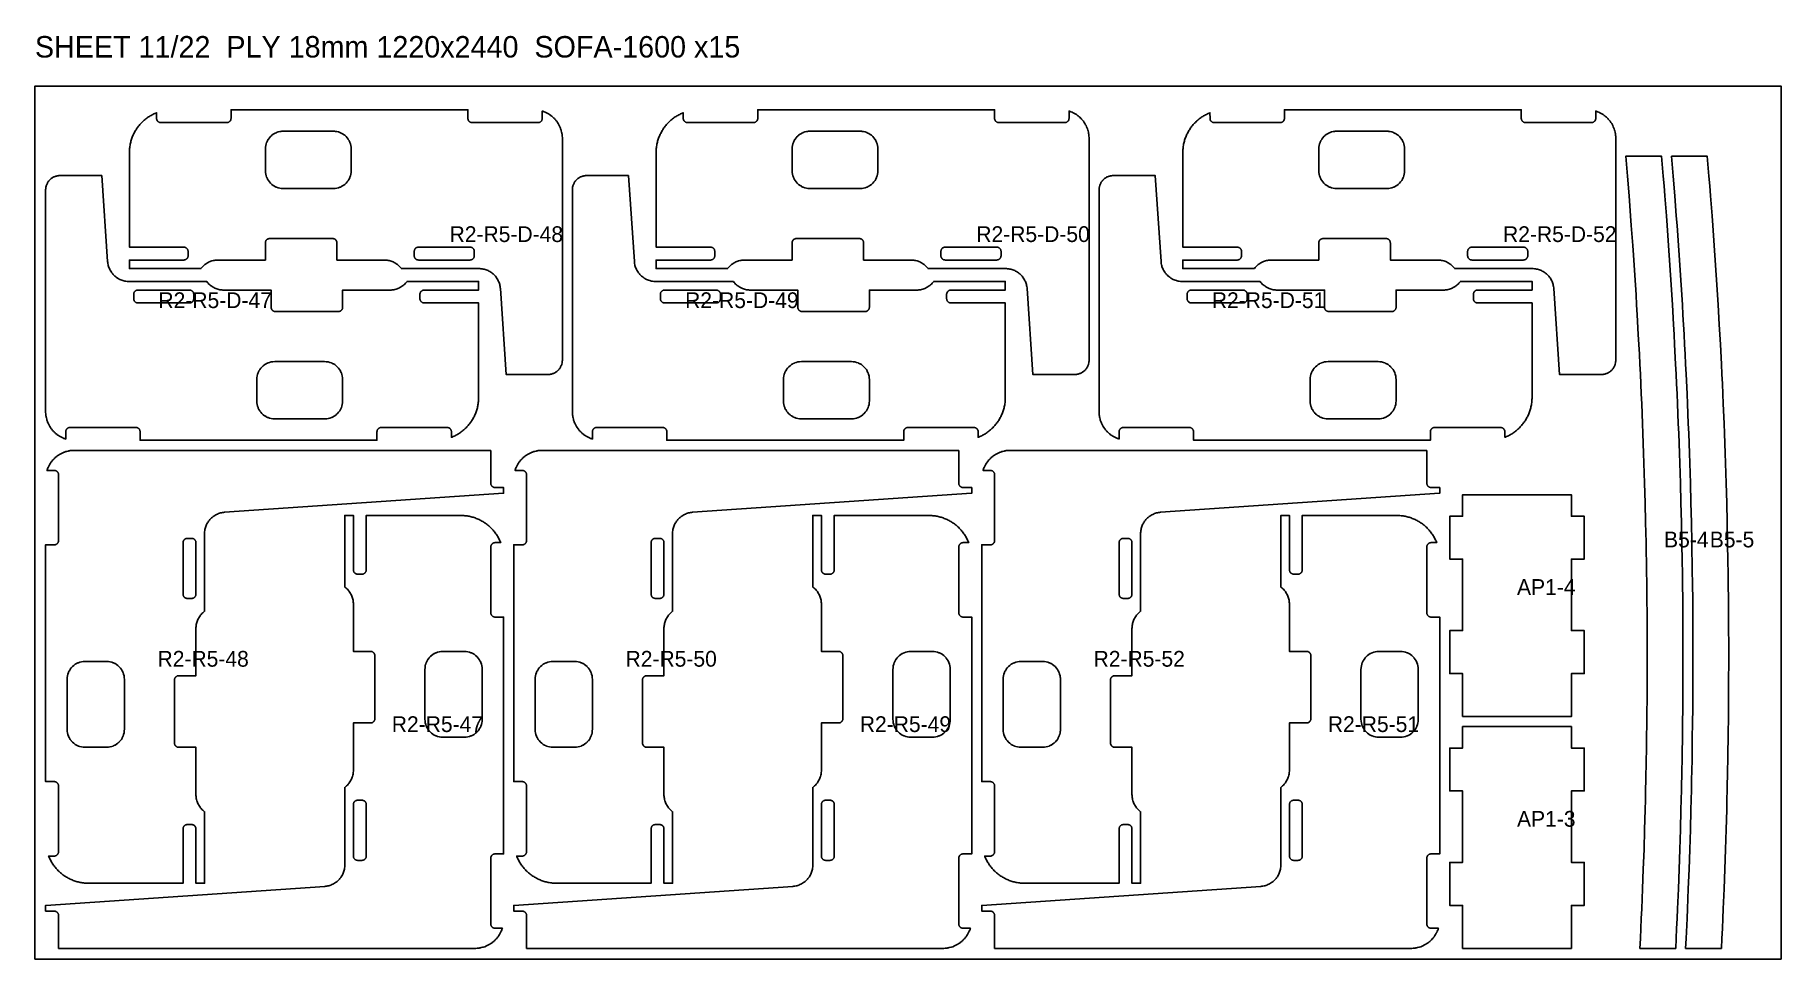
# Model space of a CAD drawing. Header units: millimetres. Extents: x 0 to 59980, y 0 to 1292.
# Drawn here: x 27400 to 29840, y 0 to 1292 of the extents above; entities that cross this region are included whole.
import ezdxf

# ---------------------------------------------------------------- set-up
doc = ezdxf.new("R2010")
doc.units = ezdxf.units.MM
for name, color, linetype in [('CUT_IN', 5, 'Continuous'), ('CUT_OUT', 1, 'Continuous'), ('LABEL', 7, 'Continuous'), ('SHEET', 8, 'Continuous')]:
    doc.layers.add(name, color=color, linetype=linetype)

msp = doc.modelspace()

# ---------------------------------------------------------------- texts
at = {"layer": 'LABEL'}
for s, height, p in [('SHEET 11/22  PLY 18mm 1220x2440  SOFA-1600 x15', 30, (27400, 1260)), ('R2-R5-D-48', 22, (27979.44, 1002.17)), ('R2-R5-D-50', 22, (28715.44, 1002.17)), ('R2-R5-D-52', 22, (29451.44, 1002.17)), ('R2-R5-D-47', 22, (27572.56, 909.83)), ('R2-R5-D-49', 22, (28308.56, 909.83)), ('R2-R5-D-51', 22, (29044.56, 909.83)), ('B5-4', 22, (29676.48, 575.42)), ('B5-5', 22, (29740.39, 575.42)), ('AP1-4', 22, (29471, 509)), ('R2-R5-48', 22, (27571.33, 408.67)), ('R2-R5-50', 22, (28225.33, 408.67)), ('R2-R5-52', 22, (28879.33, 408.67)), ('R2-R5-47', 22, (27898.67, 317.33)), ('R2-R5-49', 22, (28552.67, 317.33)), ('R2-R5-51', 22, (29206.67, 317.33)), ('AP1-3', 22, (29471, 185))]:
    msp.add_text(s, height=height, dxfattribs=at).set_placement(p)

# ---------------------------------------------------------------- linework, layer by layer
at = {"layer": 'CUT_IN'}
for points in [[(27726.22, 1088.11), (27727.68, 1086.14), (27729.12, 1084.54), (27729.54, 1084.12), (27731.14, 1082.68), (27733.11, 1081.22), (27734.96, 1080.1), (27735.22, 1079.96), (27737.17, 1079.03), (27737.71, 1078.8), (27739.74, 1078.08), (27742.12, 1077.49), (27744.26, 1077.16), (27744.84, 1077.11), (27747.15, 1077), (27816.85, 1077), (27819.45, 1077.13), (27819.74, 1077.16), (27821.88, 1077.49), (27824.26, 1078.08), (27826.29, 1078.8), (27826.83, 1079.03), (27828.52, 1079.83), (27829.04, 1080.1), (27830.89, 1081.22), (27832.86, 1082.68), (27834.46, 1084.12), (27834.88, 1084.54), (27836.32, 1086.14), (27837.61, 1087.87), (27837.94, 1088.36), (27838.9, 1089.96), (27839.04, 1090.22), (27839.97, 1092.17), (27840.2, 1092.71), (27840.92, 1094.74), (27841.51, 1097.12), (27841.84, 1099.26), (27841.87, 1099.55), (27842, 1102.15), (27841.99, 1132.15), (27841.87, 1134.45), (27841.84, 1134.74), (27841.51, 1136.88), (27840.92, 1139.26), (27840.2, 1141.29), (27839.97, 1141.83), (27839.04, 1143.78), (27838.9, 1144.04), (27837.94, 1145.64), (27837.61, 1146.13), (27836.32, 1147.86), (27834.88, 1149.46), (27834.46, 1149.88), (27832.86, 1151.32), (27831.13, 1152.61), (27830.64, 1152.94), (27829.04, 1153.9), (27828.78, 1154.04), (27826.83, 1154.97), (27826.29, 1155.2), (27824.26, 1155.92), (27823.97, 1156), (27821.88, 1156.51), (27819.74, 1156.84), (27819.16, 1156.89), (27816.85, 1157), (27747.15, 1157), (27744.55, 1156.87), (27744.26, 1156.84), (27742.12, 1156.51), (27739.74, 1155.92), (27737.71, 1155.2), (27737.17, 1154.97), (27735.48, 1154.17), (27734.96, 1153.9), (27733.11, 1152.78), (27731.14, 1151.32), (27730.92, 1151.13), (27729.54, 1149.88), (27729.12, 1149.46), (27727.68, 1147.86), (27726.39, 1146.13), (27726.06, 1145.64), (27725.1, 1144.04), (27724.96, 1143.78), (27724.03, 1141.83), (27723.8, 1141.29), (27723.08, 1139.26), (27722.49, 1136.88), (27722.16, 1134.74), (27722.13, 1134.45), (27722, 1131.85), (27722, 1102.15), (27722.11, 1099.84), (27722.16, 1099.26), (27722.49, 1097.12), (27723.08, 1094.74), (27723.8, 1092.71), (27723.91, 1092.44), (27724.83, 1090.48), (27725.1, 1089.96), (27726.22, 1088.11)], [(28462.22, 1088.11), (28463.68, 1086.14), (28465.12, 1084.54), (28465.54, 1084.12), (28467.14, 1082.68), (28469.11, 1081.22), (28470.96, 1080.1), (28471.22, 1079.96), (28473.17, 1079.03), (28473.71, 1078.8), (28475.74, 1078.08), (28478.12, 1077.49), (28480.26, 1077.16), (28480.84, 1077.11), (28483.15, 1077), (28552.85, 1077), (28555.45, 1077.13), (28555.74, 1077.16), (28557.88, 1077.49), (28560.26, 1078.08), (28562.29, 1078.8), (28562.83, 1079.03), (28564.52, 1079.83), (28565.04, 1080.1), (28566.89, 1081.22), (28568.86, 1082.68), (28570.46, 1084.12), (28570.88, 1084.54), (28572.32, 1086.14), (28573.61, 1087.87), (28573.94, 1088.36), (28574.9, 1089.96), (28575.04, 1090.22), (28575.97, 1092.17), (28576.2, 1092.71), (28576.92, 1094.74), (28577.51, 1097.12), (28577.84, 1099.26), (28577.87, 1099.55), (28578, 1102.15), (28577.99, 1132.15), (28577.87, 1134.45), (28577.84, 1134.74), (28577.51, 1136.88), (28576.92, 1139.26), (28576.2, 1141.29), (28575.97, 1141.83), (28575.04, 1143.78), (28574.9, 1144.04), (28573.94, 1145.64), (28573.61, 1146.13), (28572.32, 1147.86), (28570.88, 1149.46), (28570.46, 1149.88), (28568.86, 1151.32), (28567.13, 1152.61), (28566.64, 1152.94), (28565.04, 1153.9), (28564.78, 1154.04), (28562.83, 1154.97), (28562.29, 1155.2), (28560.26, 1155.92), (28559.97, 1156), (28557.88, 1156.51), (28555.74, 1156.84), (28555.16, 1156.89), (28552.85, 1157), (28483.15, 1157), (28480.55, 1156.87), (28480.26, 1156.84), (28478.12, 1156.51), (28475.74, 1155.92), (28473.71, 1155.2), (28473.17, 1154.97), (28471.48, 1154.17), (28470.96, 1153.9), (28469.11, 1152.78), (28467.14, 1151.32), (28466.92, 1151.13), (28465.54, 1149.88), (28465.12, 1149.46), (28463.68, 1147.86), (28462.39, 1146.13), (28462.06, 1145.64), (28461.1, 1144.04), (28460.96, 1143.78), (28460.03, 1141.83), (28459.8, 1141.29), (28459.08, 1139.26), (28458.49, 1136.88), (28458.16, 1134.74), (28458.13, 1134.45), (28458, 1131.85), (28458, 1102.15), (28458.11, 1099.84), (28458.16, 1099.26), (28458.49, 1097.12), (28459.08, 1094.74), (28459.8, 1092.71), (28459.91, 1092.44), (28460.83, 1090.48), (28461.1, 1089.96), (28462.22, 1088.11)], [(29198.22, 1088.11), (29199.68, 1086.14), (29201.12, 1084.54), (29201.54, 1084.12), (29203.14, 1082.68), (29205.11, 1081.22), (29206.96, 1080.1), (29207.22, 1079.96), (29209.17, 1079.03), (29209.71, 1078.8), (29211.74, 1078.08), (29214.12, 1077.49), (29216.26, 1077.16), (29216.84, 1077.11), (29219.15, 1077), (29288.85, 1077), (29291.45, 1077.13), (29291.74, 1077.16), (29293.88, 1077.49), (29296.26, 1078.08), (29298.29, 1078.8), (29298.83, 1079.03), (29300.52, 1079.83), (29301.04, 1080.1), (29302.89, 1081.22), (29304.86, 1082.68), (29306.46, 1084.12), (29306.88, 1084.54), (29308.32, 1086.14), (29309.61, 1087.87), (29309.94, 1088.36), (29310.9, 1089.96), (29311.04, 1090.22), (29311.97, 1092.17), (29312.2, 1092.71), (29312.92, 1094.74), (29313.51, 1097.12), (29313.84, 1099.26), (29313.87, 1099.55), (29314, 1102.15), (29313.99, 1132.15), (29313.87, 1134.45), (29313.84, 1134.74), (29313.51, 1136.88), (29312.92, 1139.26), (29312.2, 1141.29), (29311.97, 1141.83), (29311.04, 1143.78), (29310.9, 1144.04), (29309.94, 1145.64), (29309.61, 1146.13), (29308.32, 1147.86), (29306.88, 1149.46), (29306.46, 1149.88), (29304.86, 1151.32), (29303.13, 1152.61), (29302.64, 1152.94), (29301.04, 1153.9), (29300.78, 1154.04), (29298.83, 1154.97), (29298.29, 1155.2), (29296.26, 1155.92), (29295.97, 1156), (29293.88, 1156.51), (29291.74, 1156.84), (29291.16, 1156.89), (29288.85, 1157), (29219.15, 1157), (29216.55, 1156.87), (29216.26, 1156.84), (29214.12, 1156.51), (29211.74, 1155.92), (29209.71, 1155.2), (29209.17, 1154.97), (29207.48, 1154.17), (29206.96, 1153.9), (29205.11, 1152.78), (29203.14, 1151.32), (29202.92, 1151.13), (29201.54, 1149.88), (29201.12, 1149.46), (29199.68, 1147.86), (29198.39, 1146.13), (29198.06, 1145.64), (29197.1, 1144.04), (29196.96, 1143.78), (29196.03, 1141.83), (29195.8, 1141.29), (29195.08, 1139.26), (29194.49, 1136.88), (29194.16, 1134.74), (29194.13, 1134.45), (29194, 1131.85), (29194, 1102.15), (29194.11, 1099.84), (29194.16, 1099.26), (29194.49, 1097.12), (29195.08, 1094.74), (29195.8, 1092.71), (29195.91, 1092.44), (29196.83, 1090.48), (29197.1, 1089.96), (29198.22, 1088.11)], [(28008.88, 977.06), (28009.46, 977.18), (28010.02, 977.35), (28010.57, 977.58), (28011.08, 977.85), (28011.57, 978.18), (28011.81, 978.36), (28012.03, 978.55), (28012.45, 978.97), (28012.64, 979.19), (28012.82, 979.43), (28013.15, 979.92), (28013.42, 980.43), (28013.65, 980.98), (28013.82, 981.54), (28013.94, 982.12), (28013.99, 982.71), (28013.99, 989.29), (28013.94, 989.88), (28013.82, 990.46), (28013.65, 991.02), (28013.54, 991.3), (28013.42, 991.57), (28013.15, 992.08), (28012.82, 992.57), (28012.64, 992.81), (28012.45, 993.03), (28012.03, 993.45), (28011.81, 993.64), (28011.33, 993.99), (28011.08, 994.15), (28010.83, 994.29), (28010.3, 994.54), (28010.02, 994.65), (28009.46, 994.82), (28008.88, 994.94), (28008.59, 994.97), (28008, 995), (27935.71, 994.99), (27935.12, 994.94), (27934.54, 994.82), (27933.98, 994.65), (27933.7, 994.54), (27933.17, 994.29), (27932.92, 994.15), (27932.43, 993.82), (27932.19, 993.64), (27931.97, 993.45), (27931.55, 993.03), (27931.36, 992.81), (27931.01, 992.33), (27930.71, 991.83), (27930.46, 991.3), (27930.35, 991.02), (27930.18, 990.46), (27930.06, 989.88), (27930.03, 989.59), (27930, 989), (27930.01, 982.71), (27930.06, 982.12), (27930.18, 981.54), (27930.35, 980.98), (27930.46, 980.7), (27930.58, 980.43), (27930.85, 979.92), (27931.18, 979.43), (27931.36, 979.19), (27931.55, 978.97), (27931.97, 978.55), (27932.19, 978.36), (27932.67, 978.01), (27932.92, 977.85), (27933.17, 977.71), (27933.7, 977.46), (27933.98, 977.35), (27934.54, 977.18), (27935.12, 977.06), (27935.41, 977.03), (27936, 977), (28008, 977), (28008.59, 977.03), (28008.88, 977.06)], [(28744.88, 977.06), (28745.46, 977.18), (28746.02, 977.35), (28746.57, 977.58), (28747.08, 977.85), (28747.57, 978.18), (28747.81, 978.36), (28748.03, 978.55), (28748.45, 978.97), (28748.64, 979.19), (28748.82, 979.43), (28749.15, 979.92), (28749.42, 980.43), (28749.65, 980.98), (28749.82, 981.54), (28749.94, 982.12), (28749.99, 982.71), (28749.99, 989.29), (28749.94, 989.88), (28749.82, 990.46), (28749.65, 991.02), (28749.54, 991.3), (28749.42, 991.57), (28749.15, 992.08), (28748.82, 992.57), (28748.64, 992.81), (28748.45, 993.03), (28748.03, 993.45), (28747.81, 993.64), (28747.33, 993.99), (28747.08, 994.15), (28746.83, 994.29), (28746.3, 994.54), (28746.02, 994.65), (28745.46, 994.82), (28744.88, 994.94), (28744.59, 994.97), (28744, 995), (28671.71, 994.99), (28671.12, 994.94), (28670.54, 994.82), (28669.98, 994.65), (28669.7, 994.54), (28669.17, 994.29), (28668.92, 994.15), (28668.43, 993.82), (28668.19, 993.64), (28667.97, 993.45), (28667.55, 993.03), (28667.36, 992.81), (28667.01, 992.33), (28666.71, 991.83), (28666.46, 991.3), (28666.35, 991.02), (28666.18, 990.46), (28666.06, 989.88), (28666.03, 989.59), (28666, 989), (28666.01, 982.71), (28666.06, 982.12), (28666.18, 981.54), (28666.35, 980.98), (28666.46, 980.7), (28666.58, 980.43), (28666.85, 979.92), (28667.18, 979.43), (28667.36, 979.19), (28667.55, 978.97), (28667.97, 978.55), (28668.19, 978.36), (28668.67, 978.01), (28668.92, 977.85), (28669.17, 977.71), (28669.7, 977.46), (28669.98, 977.35), (28670.54, 977.18), (28671.12, 977.06), (28671.41, 977.03), (28672, 977), (28744, 977), (28744.59, 977.03), (28744.88, 977.06)], [(29480.88, 977.06), (29481.46, 977.18), (29482.02, 977.35), (29482.57, 977.58), (29483.08, 977.85), (29483.57, 978.18), (29483.81, 978.36), (29484.03, 978.55), (29484.45, 978.97), (29484.64, 979.19), (29484.82, 979.43), (29485.15, 979.92), (29485.42, 980.43), (29485.65, 980.98), (29485.82, 981.54), (29485.94, 982.12), (29485.99, 982.71), (29485.99, 989.29), (29485.94, 989.88), (29485.82, 990.46), (29485.65, 991.02), (29485.54, 991.3), (29485.42, 991.57), (29485.15, 992.08), (29484.82, 992.57), (29484.64, 992.81), (29484.45, 993.03), (29484.03, 993.45), (29483.81, 993.64), (29483.33, 993.99), (29483.08, 994.15), (29482.83, 994.29), (29482.3, 994.54), (29482.02, 994.65), (29481.46, 994.82), (29480.88, 994.94), (29480.59, 994.97), (29480, 995), (29407.71, 994.99), (29407.12, 994.94), (29406.54, 994.82), (29405.98, 994.65), (29405.7, 994.54), (29405.17, 994.29), (29404.92, 994.15), (29404.43, 993.82), (29404.19, 993.64), (29403.97, 993.45), (29403.55, 993.03), (29403.36, 992.81), (29403.01, 992.33), (29402.71, 991.83), (29402.46, 991.3), (29402.35, 991.02), (29402.18, 990.46), (29402.06, 989.88), (29402.03, 989.59), (29402, 989), (29402.01, 982.71), (29402.06, 982.12), (29402.18, 981.54), (29402.35, 980.98), (29402.46, 980.7), (29402.58, 980.43), (29402.85, 979.92), (29403.18, 979.43), (29403.36, 979.19), (29403.55, 978.97), (29403.97, 978.55), (29404.19, 978.36), (29404.67, 978.01), (29404.92, 977.85), (29405.17, 977.71), (29405.7, 977.46), (29405.98, 977.35), (29406.54, 977.18), (29407.12, 977.06), (29407.41, 977.03), (29408, 977), (29480, 977), (29480.59, 977.03), (29480.88, 977.06)], [(27543.12, 934.94), (27542.54, 934.82), (27541.98, 934.65), (27541.43, 934.42), (27540.92, 934.15), (27540.43, 933.82), (27540.19, 933.64), (27539.97, 933.45), (27539.55, 933.03), (27539.36, 932.81), (27539.18, 932.57), (27538.85, 932.08), (27538.58, 931.57), (27538.35, 931.02), (27538.18, 930.46), (27538.06, 929.88), (27538.01, 929.29), (27538.01, 922.71), (27538.06, 922.12), (27538.18, 921.54), (27538.35, 920.98), (27538.46, 920.7), (27538.58, 920.43), (27538.85, 919.92), (27539.18, 919.43), (27539.36, 919.19), (27539.55, 918.97), (27539.97, 918.55), (27540.19, 918.36), (27540.67, 918.01), (27540.92, 917.85), (27541.17, 917.71), (27541.7, 917.46), (27541.98, 917.35), (27542.54, 917.18), (27543.12, 917.06), (27543.41, 917.03), (27544, 917), (27616.29, 917.01), (27616.88, 917.06), (27617.46, 917.18), (27618.02, 917.35), (27618.3, 917.46), (27618.83, 917.71), (27619.08, 917.85), (27619.57, 918.18), (27619.81, 918.36), (27620.03, 918.55), (27620.45, 918.97), (27620.64, 919.19), (27620.99, 919.67), (27621.29, 920.17), (27621.54, 920.7), (27621.65, 920.98), (27621.82, 921.54), (27621.94, 922.12), (27621.97, 922.41), (27622, 923), (27621.99, 929.29), (27621.94, 929.88), (27621.82, 930.46), (27621.65, 931.02), (27621.54, 931.3), (27621.42, 931.57), (27621.15, 932.08), (27620.82, 932.57), (27620.64, 932.81), (27620.45, 933.03), (27620.03, 933.45), (27619.81, 933.64), (27619.33, 933.99), (27619.08, 934.15), (27618.83, 934.29), (27618.3, 934.54), (27618.02, 934.65), (27617.46, 934.82), (27616.88, 934.94), (27616.59, 934.97), (27616, 935), (27544, 935), (27543.41, 934.97), (27543.12, 934.94)], [(28279.12, 934.94), (28278.54, 934.82), (28277.98, 934.65), (28277.43, 934.42), (28276.92, 934.15), (28276.43, 933.82), (28276.19, 933.64), (28275.97, 933.45), (28275.55, 933.03), (28275.36, 932.81), (28275.18, 932.57), (28274.85, 932.08), (28274.58, 931.57), (28274.35, 931.02), (28274.18, 930.46), (28274.06, 929.88), (28274.01, 929.29), (28274.01, 922.71), (28274.06, 922.12), (28274.18, 921.54), (28274.35, 920.98), (28274.46, 920.7), (28274.58, 920.43), (28274.85, 919.92), (28275.18, 919.43), (28275.36, 919.19), (28275.55, 918.97), (28275.97, 918.55), (28276.19, 918.36), (28276.67, 918.01), (28276.92, 917.85), (28277.17, 917.71), (28277.7, 917.46), (28277.98, 917.35), (28278.54, 917.18), (28279.12, 917.06), (28279.41, 917.03), (28280, 917), (28352.29, 917.01), (28352.88, 917.06), (28353.46, 917.18), (28354.02, 917.35), (28354.3, 917.46), (28354.83, 917.71), (28355.08, 917.85), (28355.57, 918.18), (28355.81, 918.36), (28356.03, 918.55), (28356.45, 918.97), (28356.64, 919.19), (28356.99, 919.67), (28357.29, 920.17), (28357.54, 920.7), (28357.65, 920.98), (28357.82, 921.54), (28357.94, 922.12), (28357.97, 922.41), (28358, 923), (28357.99, 929.29), (28357.94, 929.88), (28357.82, 930.46), (28357.65, 931.02), (28357.54, 931.3), (28357.42, 931.57), (28357.15, 932.08), (28356.82, 932.57), (28356.64, 932.81), (28356.45, 933.03), (28356.03, 933.45), (28355.81, 933.64), (28355.33, 933.99), (28355.08, 934.15), (28354.83, 934.29), (28354.3, 934.54), (28354.02, 934.65), (28353.46, 934.82), (28352.88, 934.94), (28352.59, 934.97), (28352, 935), (28280, 935), (28279.41, 934.97), (28279.12, 934.94)], [(29015.12, 934.94), (29014.54, 934.82), (29013.98, 934.65), (29013.43, 934.42), (29012.92, 934.15), (29012.43, 933.82), (29012.19, 933.64), (29011.97, 933.45), (29011.55, 933.03), (29011.36, 932.81), (29011.18, 932.57), (29010.85, 932.08), (29010.58, 931.57), (29010.35, 931.02), (29010.18, 930.46), (29010.06, 929.88), (29010.01, 929.29), (29010.01, 922.71), (29010.06, 922.12), (29010.18, 921.54), (29010.35, 920.98), (29010.46, 920.7), (29010.58, 920.43), (29010.85, 919.92), (29011.18, 919.43), (29011.36, 919.19), (29011.55, 918.97), (29011.97, 918.55), (29012.19, 918.36), (29012.67, 918.01), (29012.92, 917.85), (29013.17, 917.71), (29013.7, 917.46), (29013.98, 917.35), (29014.54, 917.18), (29015.12, 917.06), (29015.41, 917.03), (29016, 917), (29088.29, 917.01), (29088.88, 917.06), (29089.46, 917.18), (29090.02, 917.35), (29090.3, 917.46), (29090.83, 917.71), (29091.08, 917.85), (29091.57, 918.18), (29091.81, 918.36), (29092.03, 918.55), (29092.45, 918.97), (29092.64, 919.19), (29092.99, 919.67), (29093.29, 920.17), (29093.54, 920.7), (29093.65, 920.98), (29093.82, 921.54), (29093.94, 922.12), (29093.97, 922.41), (29094, 923), (29093.99, 929.29), (29093.94, 929.88), (29093.82, 930.46), (29093.65, 931.02), (29093.54, 931.3), (29093.42, 931.57), (29093.15, 932.08), (29092.82, 932.57), (29092.64, 932.81), (29092.45, 933.03), (29092.03, 933.45), (29091.81, 933.64), (29091.33, 933.99), (29091.08, 934.15), (29090.83, 934.29), (29090.3, 934.54), (29090.02, 934.65), (29089.46, 934.82), (29088.88, 934.94), (29088.59, 934.97), (29088, 935), (29016, 935), (29015.41, 934.97), (29015.12, 934.94)], [(27825.78, 823.89), (27824.32, 825.86), (27822.88, 827.46), (27822.46, 827.88), (27820.86, 829.32), (27818.89, 830.78), (27817.04, 831.9), (27816.78, 832.04), (27814.83, 832.97), (27814.29, 833.2), (27812.26, 833.92), (27809.88, 834.51), (27807.74, 834.84), (27807.16, 834.89), (27804.85, 835), (27735.15, 835), (27732.55, 834.87), (27732.26, 834.84), (27730.12, 834.51), (27727.74, 833.92), (27725.71, 833.2), (27725.17, 832.97), (27723.48, 832.17), (27722.96, 831.9), (27721.11, 830.78), (27719.14, 829.32), (27717.54, 827.88), (27717.12, 827.46), (27715.68, 825.86), (27714.39, 824.13), (27714.06, 823.64), (27713.1, 822.04), (27712.96, 821.78), (27712.03, 819.83), (27711.8, 819.29), (27711.08, 817.26), (27710.49, 814.88), (27710.16, 812.74), (27710.13, 812.45), (27710, 809.85), (27710.01, 779.85), (27710.13, 777.55), (27710.16, 777.26), (27710.49, 775.12), (27711.08, 772.74), (27711.8, 770.71), (27712.03, 770.17), (27712.96, 768.22), (27713.1, 767.96), (27714.06, 766.36), (27714.39, 765.87), (27715.68, 764.14), (27717.12, 762.54), (27717.54, 762.12), (27719.14, 760.68), (27720.87, 759.39), (27721.36, 759.06), (27722.96, 758.1), (27723.22, 757.96), (27725.17, 757.03), (27725.71, 756.8), (27727.74, 756.08), (27728.03, 756), (27730.12, 755.49), (27732.26, 755.16), (27732.84, 755.11), (27735.15, 755), (27804.85, 755), (27807.45, 755.13), (27807.74, 755.16), (27809.88, 755.49), (27812.26, 756.08), (27814.29, 756.8), (27814.83, 757.03), (27816.52, 757.83), (27817.04, 758.1), (27818.89, 759.22), (27820.86, 760.68), (27821.08, 760.87), (27822.46, 762.12), (27822.88, 762.54), (27824.32, 764.14), (27825.61, 765.87), (27825.94, 766.36), (27826.9, 767.96), (27827.04, 768.22), (27827.97, 770.17), (27828.2, 770.71), (27828.92, 772.74), (27829.51, 775.12), (27829.84, 777.26), (27829.87, 777.55), (27830, 780.15), (27830, 809.85), (27829.89, 812.16), (27829.84, 812.74), (27829.51, 814.88), (27828.92, 817.26), (27828.2, 819.29), (27828.09, 819.56), (27827.17, 821.52), (27826.9, 822.04), (27825.78, 823.89)], [(28561.78, 823.89), (28560.32, 825.86), (28558.88, 827.46), (28558.46, 827.88), (28556.86, 829.32), (28554.89, 830.78), (28553.04, 831.9), (28552.78, 832.04), (28550.83, 832.97), (28550.29, 833.2), (28548.26, 833.92), (28545.88, 834.51), (28543.74, 834.84), (28543.16, 834.89), (28540.85, 835), (28471.15, 835), (28468.55, 834.87), (28468.26, 834.84), (28466.12, 834.51), (28463.74, 833.92), (28461.71, 833.2), (28461.17, 832.97), (28459.48, 832.17), (28458.96, 831.9), (28457.11, 830.78), (28455.14, 829.32), (28453.54, 827.88), (28453.12, 827.46), (28451.68, 825.86), (28450.39, 824.13), (28450.06, 823.64), (28449.1, 822.04), (28448.96, 821.78), (28448.03, 819.83), (28447.8, 819.29), (28447.08, 817.26), (28446.49, 814.88), (28446.16, 812.74), (28446.13, 812.45), (28446, 809.85), (28446.01, 779.85), (28446.13, 777.55), (28446.16, 777.26), (28446.49, 775.12), (28447.08, 772.74), (28447.8, 770.71), (28448.03, 770.17), (28448.96, 768.22), (28449.1, 767.96), (28450.06, 766.36), (28450.39, 765.87), (28451.68, 764.14), (28453.12, 762.54), (28453.54, 762.12), (28455.14, 760.68), (28456.87, 759.39), (28457.36, 759.06), (28458.96, 758.1), (28459.22, 757.96), (28461.17, 757.03), (28461.71, 756.8), (28463.74, 756.08), (28464.03, 756), (28466.12, 755.49), (28468.26, 755.16), (28468.84, 755.11), (28471.15, 755), (28540.85, 755), (28543.45, 755.13), (28543.74, 755.16), (28545.88, 755.49), (28548.26, 756.08), (28550.29, 756.8), (28550.83, 757.03), (28552.52, 757.83), (28553.04, 758.1), (28554.89, 759.22), (28556.86, 760.68), (28557.08, 760.87), (28558.46, 762.12), (28558.88, 762.54), (28560.32, 764.14), (28561.61, 765.87), (28561.94, 766.36), (28562.9, 767.96), (28563.04, 768.22), (28563.97, 770.17), (28564.2, 770.71), (28564.92, 772.74), (28565.51, 775.12), (28565.84, 777.26), (28565.87, 777.55), (28566, 780.15), (28566, 809.85), (28565.89, 812.16), (28565.84, 812.74), (28565.51, 814.88), (28564.92, 817.26), (28564.2, 819.29), (28564.09, 819.56), (28563.17, 821.52), (28562.9, 822.04), (28561.78, 823.89)], [(29297.78, 823.89), (29296.32, 825.86), (29294.88, 827.46), (29294.46, 827.88), (29292.86, 829.32), (29290.89, 830.78), (29289.04, 831.9), (29288.78, 832.04), (29286.83, 832.97), (29286.29, 833.2), (29284.26, 833.92), (29281.88, 834.51), (29279.74, 834.84), (29279.16, 834.89), (29276.85, 835), (29207.15, 835), (29204.55, 834.87), (29204.26, 834.84), (29202.12, 834.51), (29199.74, 833.92), (29197.71, 833.2), (29197.17, 832.97), (29195.48, 832.17), (29194.96, 831.9), (29193.11, 830.78), (29191.14, 829.32), (29189.54, 827.88), (29189.12, 827.46), (29187.68, 825.86), (29186.39, 824.13), (29186.06, 823.64), (29185.1, 822.04), (29184.96, 821.78), (29184.03, 819.83), (29183.8, 819.29), (29183.08, 817.26), (29182.49, 814.88), (29182.16, 812.74), (29182.13, 812.45), (29182, 809.85), (29182.01, 779.85), (29182.13, 777.55), (29182.16, 777.26), (29182.49, 775.12), (29183.08, 772.74), (29183.8, 770.71), (29184.03, 770.17), (29184.96, 768.22), (29185.1, 767.96), (29186.06, 766.36), (29186.39, 765.87), (29187.68, 764.14), (29189.12, 762.54), (29189.54, 762.12), (29191.14, 760.68), (29192.87, 759.39), (29193.36, 759.06), (29194.96, 758.1), (29195.22, 757.96), (29197.17, 757.03), (29197.71, 756.8), (29199.74, 756.08), (29200.03, 756), (29202.12, 755.49), (29204.26, 755.16), (29204.84, 755.11), (29207.15, 755), (29276.85, 755), (29279.45, 755.13), (29279.74, 755.16), (29281.88, 755.49), (29284.26, 756.08), (29286.29, 756.8), (29286.83, 757.03), (29288.52, 757.83), (29289.04, 758.1), (29290.89, 759.22), (29292.86, 760.68), (29293.08, 760.87), (29294.46, 762.12), (29294.88, 762.54), (29296.32, 764.14), (29297.61, 765.87), (29297.94, 766.36), (29298.9, 767.96), (29299.04, 768.22), (29299.97, 770.17), (29300.2, 770.71), (29300.92, 772.74), (29301.51, 775.12), (29301.84, 777.26), (29301.87, 777.55), (29302, 780.15), (29302, 809.85), (29301.89, 812.16), (29301.84, 812.74), (29301.51, 814.88), (29300.92, 817.26), (29300.2, 819.29), (29300.09, 819.56), (29299.17, 821.52), (29298.9, 822.04), (29297.78, 823.89)], [(27625, 582), (27624.97, 582.59), (27624.94, 582.88), (27624.82, 583.46), (27624.65, 584.02), (27624.42, 584.57), (27624.15, 585.08), (27623.82, 585.57), (27623.64, 585.81), (27623.45, 586.03), (27623.03, 586.45), (27622.81, 586.64), (27622.57, 586.82), (27622.08, 587.15), (27621.57, 587.42), (27621.02, 587.65), (27620.46, 587.82), (27619.88, 587.94), (27619.29, 587.99), (27612.71, 587.99), (27612.12, 587.94), (27611.54, 587.82), (27610.98, 587.65), (27610.7, 587.54), (27610.43, 587.42), (27609.92, 587.15), (27609.43, 586.82), (27609.19, 586.64), (27608.97, 586.45), (27608.55, 586.03), (27608.36, 585.81), (27608.01, 585.33), (27607.85, 585.08), (27607.71, 584.83), (27607.46, 584.3), (27607.35, 584.02), (27607.18, 583.46), (27607.06, 582.88), (27607.03, 582.59), (27607, 582), (27607.01, 509.71), (27607.06, 509.12), (27607.18, 508.54), (27607.35, 507.98), (27607.46, 507.7), (27607.71, 507.17), (27607.85, 506.92), (27608.18, 506.43), (27608.36, 506.19), (27608.55, 505.97), (27608.97, 505.55), (27609.19, 505.36), (27609.67, 505.01), (27610.17, 504.71), (27610.7, 504.46), (27610.98, 504.35), (27611.54, 504.18), (27612.12, 504.06), (27612.41, 504.03), (27613, 504), (27619.29, 504.01), (27619.88, 504.06), (27620.46, 504.18), (27621.02, 504.35), (27621.3, 504.46), (27621.57, 504.58), (27622.08, 504.85), (27622.57, 505.18), (27622.81, 505.36), (27623.03, 505.55), (27623.45, 505.97), (27623.64, 506.19), (27623.99, 506.67), (27624.15, 506.92), (27624.29, 507.17), (27624.54, 507.7), (27624.65, 507.98), (27624.82, 508.54), (27624.94, 509.12), (27624.97, 509.41), (27625, 510), (27625, 582)], [(28279, 582), (28278.97, 582.59), (28278.94, 582.88), (28278.82, 583.46), (28278.65, 584.02), (28278.42, 584.57), (28278.15, 585.08), (28277.82, 585.57), (28277.64, 585.81), (28277.45, 586.03), (28277.03, 586.45), (28276.81, 586.64), (28276.57, 586.82), (28276.08, 587.15), (28275.57, 587.42), (28275.02, 587.65), (28274.46, 587.82), (28273.88, 587.94), (28273.29, 587.99), (28266.71, 587.99), (28266.12, 587.94), (28265.54, 587.82), (28264.98, 587.65), (28264.7, 587.54), (28264.43, 587.42), (28263.92, 587.15), (28263.43, 586.82), (28263.19, 586.64), (28262.97, 586.45), (28262.55, 586.03), (28262.36, 585.81), (28262.01, 585.33), (28261.85, 585.08), (28261.71, 584.83), (28261.46, 584.3), (28261.35, 584.02), (28261.18, 583.46), (28261.06, 582.88), (28261.03, 582.59), (28261, 582), (28261.01, 509.71), (28261.06, 509.12), (28261.18, 508.54), (28261.35, 507.98), (28261.46, 507.7), (28261.71, 507.17), (28261.85, 506.92), (28262.18, 506.43), (28262.36, 506.19), (28262.55, 505.97), (28262.97, 505.55), (28263.19, 505.36), (28263.67, 505.01), (28264.17, 504.71), (28264.7, 504.46), (28264.98, 504.35), (28265.54, 504.18), (28266.12, 504.06), (28266.41, 504.03), (28267, 504), (28273.29, 504.01), (28273.88, 504.06), (28274.46, 504.18), (28275.02, 504.35), (28275.3, 504.46), (28275.57, 504.58), (28276.08, 504.85), (28276.57, 505.18), (28276.81, 505.36), (28277.03, 505.55), (28277.45, 505.97), (28277.64, 506.19), (28277.99, 506.67), (28278.15, 506.92), (28278.29, 507.17), (28278.54, 507.7), (28278.65, 507.98), (28278.82, 508.54), (28278.94, 509.12), (28278.97, 509.41), (28279, 510), (28279, 582)], [(28933, 582), (28932.97, 582.59), (28932.94, 582.88), (28932.82, 583.46), (28932.65, 584.02), (28932.42, 584.57), (28932.15, 585.08), (28931.82, 585.57), (28931.64, 585.81), (28931.45, 586.03), (28931.03, 586.45), (28930.81, 586.64), (28930.57, 586.82), (28930.08, 587.15), (28929.57, 587.42), (28929.02, 587.65), (28928.46, 587.82), (28927.88, 587.94), (28927.29, 587.99), (28920.71, 587.99), (28920.12, 587.94), (28919.54, 587.82), (28918.98, 587.65), (28918.7, 587.54), (28918.43, 587.42), (28917.92, 587.15), (28917.43, 586.82), (28917.19, 586.64), (28916.97, 586.45), (28916.55, 586.03), (28916.36, 585.81), (28916.01, 585.33), (28915.85, 585.08), (28915.71, 584.83), (28915.46, 584.3), (28915.35, 584.02), (28915.18, 583.46), (28915.06, 582.88), (28915.03, 582.59), (28915, 582), (28915.01, 509.71), (28915.06, 509.12), (28915.18, 508.54), (28915.35, 507.98), (28915.46, 507.7), (28915.71, 507.17), (28915.85, 506.92), (28916.18, 506.43), (28916.36, 506.19), (28916.55, 505.97), (28916.97, 505.55), (28917.19, 505.36), (28917.67, 505.01), (28918.17, 504.71), (28918.7, 504.46), (28918.98, 504.35), (28919.54, 504.18), (28920.12, 504.06), (28920.41, 504.03), (28921, 504), (28927.29, 504.01), (28927.88, 504.06), (28928.46, 504.18), (28929.02, 504.35), (28929.3, 504.46), (28929.57, 504.58), (28930.08, 504.85), (28930.57, 505.18), (28930.81, 505.36), (28931.03, 505.55), (28931.45, 505.97), (28931.64, 506.19), (28931.99, 506.67), (28932.15, 506.92), (28932.29, 507.17), (28932.54, 507.7), (28932.65, 507.98), (28932.82, 508.54), (28932.94, 509.12), (28932.97, 509.41), (28933, 510), (28933, 582)], [(27511.52, 298.83), (27512.04, 299.1), (27513.89, 300.22), (27515.86, 301.68), (27516.08, 301.87), (27517.46, 303.12), (27517.67, 303.33), (27517.88, 303.54), (27519.13, 304.92), (27519.32, 305.14), (27520.78, 307.11), (27521.9, 308.96), (27522.04, 309.22), (27522.97, 311.17), (27523.2, 311.71), (27523.92, 313.74), (27524, 314.03), (27524.51, 316.12), (27524.84, 318.26), (27524.89, 318.84), (27525, 321.15), (27525, 390.85), (27524.87, 393.45), (27524.84, 393.74), (27524.51, 395.88), (27523.92, 398.26), (27523.2, 400.29), (27522.97, 400.83), (27522.17, 402.52), (27521.9, 403.04), (27520.78, 404.89), (27519.5, 406.62), (27519.32, 406.86), (27519.13, 407.08), (27517.88, 408.46), (27517.46, 408.88), (27515.86, 410.32), (27514.13, 411.61), (27513.64, 411.94), (27512.04, 412.9), (27511.78, 413.04), (27509.83, 413.97), (27509.29, 414.2), (27507.26, 414.92), (27504.88, 415.51), (27502.74, 415.84), (27502.45, 415.87), (27499.85, 416), (27469.85, 415.99), (27467.55, 415.87), (27467.26, 415.84), (27465.12, 415.51), (27462.74, 414.92), (27460.71, 414.2), (27460.17, 413.97), (27458.22, 413.04), (27457.96, 412.9), (27456.36, 411.94), (27455.87, 411.61), (27454.14, 410.32), (27452.54, 408.88), (27452.12, 408.46), (27450.68, 406.86), (27449.39, 405.13), (27449.06, 404.64), (27448.1, 403.04), (27447.96, 402.78), (27447.03, 400.83), (27446.8, 400.29), (27446.08, 398.26), (27446, 397.97), (27445.49, 395.88), (27445.16, 393.74), (27445.11, 393.16), (27445, 390.85), (27445, 321.15), (27445.13, 318.55), (27445.16, 318.26), (27445.49, 316.12), (27446.08, 313.74), (27446.8, 311.71), (27447.03, 311.17), (27447.83, 309.48), (27448.1, 308.96), (27449.22, 307.11), (27450.5, 305.38), (27450.68, 305.14), (27450.87, 304.92), (27452.12, 303.54), (27452.54, 303.12), (27454.14, 301.68), (27455.87, 300.39), (27456.36, 300.06), (27457.96, 299.1), (27458.22, 298.96), (27460.17, 298.03), (27460.71, 297.8), (27462.74, 297.08), (27465.12, 296.49), (27467.26, 296.16), (27467.55, 296.13), (27470.15, 296), (27499.85, 296), (27502.16, 296.11), (27502.74, 296.16), (27504.88, 296.49), (27507.26, 297.08), (27509.29, 297.8), (27509.56, 297.91), (27511.52, 298.83)], [(27958.48, 427.17), (27957.96, 426.9), (27956.11, 425.78), (27954.14, 424.32), (27953.92, 424.13), (27952.54, 422.88), (27952.33, 422.67), (27952.12, 422.46), (27950.87, 421.08), (27950.68, 420.86), (27949.22, 418.89), (27948.1, 417.04), (27947.96, 416.78), (27947.03, 414.83), (27946.8, 414.29), (27946.08, 412.26), (27946, 411.97), (27945.49, 409.88), (27945.16, 407.74), (27945.11, 407.16), (27945, 404.85), (27945, 335.15), (27945.13, 332.55), (27945.16, 332.26), (27945.49, 330.12), (27946.08, 327.74), (27946.8, 325.71), (27947.03, 325.17), (27947.83, 323.48), (27948.1, 322.96), (27949.22, 321.11), (27950.5, 319.38), (27950.68, 319.14), (27950.87, 318.92), (27952.12, 317.54), (27952.54, 317.12), (27954.14, 315.68), (27955.87, 314.39), (27956.36, 314.06), (27957.96, 313.1), (27958.22, 312.96), (27960.17, 312.03), (27960.71, 311.8), (27962.74, 311.08), (27965.12, 310.49), (27967.26, 310.16), (27967.55, 310.13), (27970.15, 310), (28000.15, 310.01), (28002.45, 310.13), (28002.74, 310.16), (28004.88, 310.49), (28007.26, 311.08), (28009.29, 311.8), (28009.83, 312.03), (28011.78, 312.96), (28012.04, 313.1), (28013.64, 314.06), (28014.13, 314.39), (28015.86, 315.68), (28017.46, 317.12), (28017.88, 317.54), (28019.32, 319.14), (28020.61, 320.87), (28020.94, 321.36), (28021.9, 322.96), (28022.04, 323.22), (28022.97, 325.17), (28023.2, 325.71), (28023.92, 327.74), (28024, 328.03), (28024.51, 330.12), (28024.84, 332.26), (28024.89, 332.84), (28025, 335.15), (28025, 404.85), (28024.87, 407.45), (28024.84, 407.74), (28024.51, 409.88), (28023.92, 412.26), (28023.2, 414.29), (28022.97, 414.83), (28022.17, 416.52), (28021.9, 417.04), (28020.78, 418.89), (28019.5, 420.62), (28019.32, 420.86), (28019.13, 421.08), (28017.88, 422.46), (28017.46, 422.88), (28015.86, 424.32), (28014.13, 425.61), (28013.64, 425.94), (28012.04, 426.9), (28011.78, 427.04), (28009.83, 427.97), (28009.29, 428.2), (28007.26, 428.92), (28004.88, 429.51), (28002.74, 429.84), (28002.45, 429.87), (27999.85, 430), (27970.15, 430), (27967.84, 429.89), (27967.26, 429.84), (27965.12, 429.51), (27962.74, 428.92), (27960.71, 428.2), (27960.44, 428.09), (27958.48, 427.17)], [(28165.52, 298.83), (28166.04, 299.1), (28167.89, 300.22), (28169.86, 301.68), (28170.08, 301.87), (28171.46, 303.12), (28171.67, 303.33), (28171.88, 303.54), (28173.13, 304.92), (28173.32, 305.14), (28174.78, 307.11), (28175.9, 308.96), (28176.04, 309.22), (28176.97, 311.17), (28177.2, 311.71), (28177.92, 313.74), (28178, 314.03), (28178.51, 316.12), (28178.84, 318.26), (28178.89, 318.84), (28179, 321.15), (28179, 390.85), (28178.87, 393.45), (28178.84, 393.74), (28178.51, 395.88), (28177.92, 398.26), (28177.2, 400.29), (28176.97, 400.83), (28176.17, 402.52), (28175.9, 403.04), (28174.78, 404.89), (28173.5, 406.62), (28173.32, 406.86), (28173.13, 407.08), (28171.88, 408.46), (28171.46, 408.88), (28169.86, 410.32), (28168.13, 411.61), (28167.64, 411.94), (28166.04, 412.9), (28165.78, 413.04), (28163.83, 413.97), (28163.29, 414.2), (28161.26, 414.92), (28158.88, 415.51), (28156.74, 415.84), (28156.45, 415.87), (28153.85, 416), (28123.85, 415.99), (28121.55, 415.87), (28121.26, 415.84), (28119.12, 415.51), (28116.74, 414.92), (28114.71, 414.2), (28114.17, 413.97), (28112.22, 413.04), (28111.96, 412.9), (28110.36, 411.94), (28109.87, 411.61), (28108.14, 410.32), (28106.54, 408.88), (28106.12, 408.46), (28104.68, 406.86), (28103.39, 405.13), (28103.06, 404.64), (28102.1, 403.04), (28101.96, 402.78), (28101.03, 400.83), (28100.8, 400.29), (28100.08, 398.26), (28100, 397.97), (28099.49, 395.88), (28099.16, 393.74), (28099.11, 393.16), (28099, 390.85), (28099, 321.15), (28099.13, 318.55), (28099.16, 318.26), (28099.49, 316.12), (28100.08, 313.74), (28100.8, 311.71), (28101.03, 311.17), (28101.83, 309.48), (28102.1, 308.96), (28103.22, 307.11), (28104.5, 305.38), (28104.68, 305.14), (28104.87, 304.92), (28106.12, 303.54), (28106.54, 303.12), (28108.14, 301.68), (28109.87, 300.39), (28110.36, 300.06), (28111.96, 299.1), (28112.22, 298.96), (28114.17, 298.03), (28114.71, 297.8), (28116.74, 297.08), (28119.12, 296.49), (28121.26, 296.16), (28121.55, 296.13), (28124.15, 296), (28153.85, 296), (28156.16, 296.11), (28156.74, 296.16), (28158.88, 296.49), (28161.26, 297.08), (28163.29, 297.8), (28163.56, 297.91), (28165.52, 298.83)], [(28612.48, 427.17), (28611.96, 426.9), (28610.11, 425.78), (28608.14, 424.32), (28607.92, 424.13), (28606.54, 422.88), (28606.33, 422.67), (28606.12, 422.46), (28604.87, 421.08), (28604.68, 420.86), (28603.22, 418.89), (28602.1, 417.04), (28601.96, 416.78), (28601.03, 414.83), (28600.8, 414.29), (28600.08, 412.26), (28600, 411.97), (28599.49, 409.88), (28599.16, 407.74), (28599.11, 407.16), (28599, 404.85), (28599, 335.15), (28599.13, 332.55), (28599.16, 332.26), (28599.49, 330.12), (28600.08, 327.74), (28600.8, 325.71), (28601.03, 325.17), (28601.83, 323.48), (28602.1, 322.96), (28603.22, 321.11), (28604.5, 319.38), (28604.68, 319.14), (28604.87, 318.92), (28606.12, 317.54), (28606.54, 317.12), (28608.14, 315.68), (28609.87, 314.39), (28610.36, 314.06), (28611.96, 313.1), (28612.22, 312.96), (28614.17, 312.03), (28614.71, 311.8), (28616.74, 311.08), (28619.12, 310.49), (28621.26, 310.16), (28621.55, 310.13), (28624.15, 310), (28654.15, 310.01), (28656.45, 310.13), (28656.74, 310.16), (28658.88, 310.49), (28661.26, 311.08), (28663.29, 311.8), (28663.83, 312.03), (28665.78, 312.96), (28666.04, 313.1), (28667.64, 314.06), (28668.13, 314.39), (28669.86, 315.68), (28671.46, 317.12), (28671.88, 317.54), (28673.32, 319.14), (28674.61, 320.87), (28674.94, 321.36), (28675.9, 322.96), (28676.04, 323.22), (28676.97, 325.17), (28677.2, 325.71), (28677.92, 327.74), (28678, 328.03), (28678.51, 330.12), (28678.84, 332.26), (28678.89, 332.84), (28679, 335.15), (28679, 404.85), (28678.87, 407.45), (28678.84, 407.74), (28678.51, 409.88), (28677.92, 412.26), (28677.2, 414.29), (28676.97, 414.83), (28676.17, 416.52), (28675.9, 417.04), (28674.78, 418.89), (28673.5, 420.62), (28673.32, 420.86), (28673.13, 421.08), (28671.88, 422.46), (28671.46, 422.88), (28669.86, 424.32), (28668.13, 425.61), (28667.64, 425.94), (28666.04, 426.9), (28665.78, 427.04), (28663.83, 427.97), (28663.29, 428.2), (28661.26, 428.92), (28658.88, 429.51), (28656.74, 429.84), (28656.45, 429.87), (28653.85, 430), (28624.15, 430), (28621.84, 429.89), (28621.26, 429.84), (28619.12, 429.51), (28616.74, 428.92), (28614.71, 428.2), (28614.44, 428.09), (28612.48, 427.17)], [(28819.52, 298.83), (28820.04, 299.1), (28821.89, 300.22), (28823.86, 301.68), (28824.08, 301.87), (28825.46, 303.12), (28825.67, 303.33), (28825.88, 303.54), (28827.13, 304.92), (28827.32, 305.14), (28828.78, 307.11), (28829.9, 308.96), (28830.04, 309.22), (28830.97, 311.17), (28831.2, 311.71), (28831.92, 313.74), (28832, 314.03), (28832.51, 316.12), (28832.84, 318.26), (28832.89, 318.84), (28833, 321.15), (28833, 390.85), (28832.87, 393.45), (28832.84, 393.74), (28832.51, 395.88), (28831.92, 398.26), (28831.2, 400.29), (28830.97, 400.83), (28830.17, 402.52), (28829.9, 403.04), (28828.78, 404.89), (28827.5, 406.62), (28827.32, 406.86), (28827.13, 407.08), (28825.88, 408.46), (28825.46, 408.88), (28823.86, 410.32), (28822.13, 411.61), (28821.64, 411.94), (28820.04, 412.9), (28819.78, 413.04), (28817.83, 413.97), (28817.29, 414.2), (28815.26, 414.92), (28812.88, 415.51), (28810.74, 415.84), (28810.45, 415.87), (28807.85, 416), (28777.85, 415.99), (28775.55, 415.87), (28775.26, 415.84), (28773.12, 415.51), (28770.74, 414.92), (28768.71, 414.2), (28768.17, 413.97), (28766.22, 413.04), (28765.96, 412.9), (28764.36, 411.94), (28763.87, 411.61), (28762.14, 410.32), (28760.54, 408.88), (28760.12, 408.46), (28758.68, 406.86), (28757.39, 405.13), (28757.06, 404.64), (28756.1, 403.04), (28755.96, 402.78), (28755.03, 400.83), (28754.8, 400.29), (28754.08, 398.26), (28754, 397.97), (28753.49, 395.88), (28753.16, 393.74), (28753.11, 393.16), (28753, 390.85), (28753, 321.15), (28753.13, 318.55), (28753.16, 318.26), (28753.49, 316.12), (28754.08, 313.74), (28754.8, 311.71), (28755.03, 311.17), (28755.83, 309.48), (28756.1, 308.96), (28757.22, 307.11), (28758.5, 305.38), (28758.68, 305.14), (28758.87, 304.92), (28760.12, 303.54), (28760.54, 303.12), (28762.14, 301.68), (28763.87, 300.39), (28764.36, 300.06), (28765.96, 299.1), (28766.22, 298.96), (28768.17, 298.03), (28768.71, 297.8), (28770.74, 297.08), (28773.12, 296.49), (28775.26, 296.16), (28775.55, 296.13), (28778.15, 296), (28807.85, 296), (28810.16, 296.11), (28810.74, 296.16), (28812.88, 296.49), (28815.26, 297.08), (28817.29, 297.8), (28817.56, 297.91), (28819.52, 298.83)], [(29266.48, 427.17), (29265.96, 426.9), (29264.11, 425.78), (29262.14, 424.32), (29261.92, 424.13), (29260.54, 422.88), (29260.33, 422.67), (29260.12, 422.46), (29258.87, 421.08), (29258.68, 420.86), (29257.22, 418.89), (29256.1, 417.04), (29255.96, 416.78), (29255.03, 414.83), (29254.8, 414.29), (29254.08, 412.26), (29254, 411.97), (29253.49, 409.88), (29253.16, 407.74), (29253.11, 407.16), (29253, 404.85), (29253, 335.15), (29253.13, 332.55), (29253.16, 332.26), (29253.49, 330.12), (29254.08, 327.74), (29254.8, 325.71), (29255.03, 325.17), (29255.83, 323.48), (29256.1, 322.96), (29257.22, 321.11), (29258.5, 319.38), (29258.68, 319.14), (29258.87, 318.92), (29260.12, 317.54), (29260.54, 317.12), (29262.14, 315.68), (29263.87, 314.39), (29264.36, 314.06), (29265.96, 313.1), (29266.22, 312.96), (29268.17, 312.03), (29268.71, 311.8), (29270.74, 311.08), (29273.12, 310.49), (29275.26, 310.16), (29275.55, 310.13), (29278.15, 310), (29308.15, 310.01), (29310.45, 310.13), (29310.74, 310.16), (29312.88, 310.49), (29315.26, 311.08), (29317.29, 311.8), (29317.83, 312.03), (29319.78, 312.96), (29320.04, 313.1), (29321.64, 314.06), (29322.13, 314.39), (29323.86, 315.68), (29325.46, 317.12), (29325.88, 317.54), (29327.32, 319.14), (29328.61, 320.87), (29328.94, 321.36), (29329.9, 322.96), (29330.04, 323.22), (29330.97, 325.17), (29331.2, 325.71), (29331.92, 327.74), (29332, 328.03), (29332.51, 330.12), (29332.84, 332.26), (29332.89, 332.84), (29333, 335.15), (29333, 404.85), (29332.87, 407.45), (29332.84, 407.74), (29332.51, 409.88), (29331.92, 412.26), (29331.2, 414.29), (29330.97, 414.83), (29330.17, 416.52), (29329.9, 417.04), (29328.78, 418.89), (29327.5, 420.62), (29327.32, 420.86), (29327.13, 421.08), (29325.88, 422.46), (29325.46, 422.88), (29323.86, 424.32), (29322.13, 425.61), (29321.64, 425.94), (29320.04, 426.9), (29319.78, 427.04), (29317.83, 427.97), (29317.29, 428.2), (29315.26, 428.92), (29312.88, 429.51), (29310.74, 429.84), (29310.45, 429.87), (29307.85, 430), (29278.15, 430), (29275.84, 429.89), (29275.26, 429.84), (29273.12, 429.51), (29270.74, 428.92), (29268.71, 428.2), (29268.44, 428.09), (29266.48, 427.17)], [(27845, 144), (27845.03, 143.41), (27845.06, 143.12), (27845.18, 142.54), (27845.35, 141.98), (27845.58, 141.43), (27845.85, 140.92), (27846.18, 140.43), (27846.36, 140.19), (27846.55, 139.97), (27846.97, 139.55), (27847.19, 139.36), (27847.43, 139.18), (27847.92, 138.85), (27848.43, 138.58), (27848.98, 138.35), (27849.54, 138.18), (27850.12, 138.06), (27850.71, 138.01), (27857.29, 138.01), (27857.88, 138.06), (27858.46, 138.18), (27859.02, 138.35), (27859.3, 138.46), (27859.57, 138.58), (27860.08, 138.85), (27860.57, 139.18), (27860.81, 139.36), (27861.03, 139.55), (27861.45, 139.97), (27861.64, 140.19), (27861.99, 140.67), (27862.15, 140.92), (27862.29, 141.17), (27862.54, 141.7), (27862.65, 141.98), (27862.82, 142.54), (27862.94, 143.12), (27862.97, 143.41), (27863, 144), (27862.99, 216.29), (27862.94, 216.88), (27862.82, 217.46), (27862.65, 218.02), (27862.54, 218.3), (27862.29, 218.83), (27862.15, 219.08), (27861.82, 219.57), (27861.64, 219.81), (27861.45, 220.03), (27861.03, 220.45), (27860.81, 220.64), (27860.33, 220.99), (27859.83, 221.29), (27859.3, 221.54), (27859.02, 221.65), (27858.46, 221.82), (27857.88, 221.94), (27857.59, 221.97), (27857, 222), (27850.71, 221.99), (27850.12, 221.94), (27849.54, 221.82), (27848.98, 221.65), (27848.7, 221.54), (27848.43, 221.42), (27847.92, 221.15), (27847.43, 220.82), (27847.19, 220.64), (27846.97, 220.45), (27846.55, 220.03), (27846.36, 219.81), (27846.01, 219.33), (27845.85, 219.08), (27845.71, 218.83), (27845.46, 218.3), (27845.35, 218.02), (27845.18, 217.46), (27845.06, 216.88), (27845.03, 216.59), (27845, 216), (27845, 144)], [(28499, 144), (28499.03, 143.41), (28499.06, 143.12), (28499.18, 142.54), (28499.35, 141.98), (28499.58, 141.43), (28499.85, 140.92), (28500.18, 140.43), (28500.36, 140.19), (28500.55, 139.97), (28500.97, 139.55), (28501.19, 139.36), (28501.43, 139.18), (28501.92, 138.85), (28502.43, 138.58), (28502.98, 138.35), (28503.54, 138.18), (28504.12, 138.06), (28504.71, 138.01), (28511.29, 138.01), (28511.88, 138.06), (28512.46, 138.18), (28513.02, 138.35), (28513.3, 138.46), (28513.57, 138.58), (28514.08, 138.85), (28514.57, 139.18), (28514.81, 139.36), (28515.03, 139.55), (28515.45, 139.97), (28515.64, 140.19), (28515.99, 140.67), (28516.15, 140.92), (28516.29, 141.17), (28516.54, 141.7), (28516.65, 141.98), (28516.82, 142.54), (28516.94, 143.12), (28516.97, 143.41), (28517, 144), (28516.99, 216.29), (28516.94, 216.88), (28516.82, 217.46), (28516.65, 218.02), (28516.54, 218.3), (28516.29, 218.83), (28516.15, 219.08), (28515.82, 219.57), (28515.64, 219.81), (28515.45, 220.03), (28515.03, 220.45), (28514.81, 220.64), (28514.33, 220.99), (28513.83, 221.29), (28513.3, 221.54), (28513.02, 221.65), (28512.46, 221.82), (28511.88, 221.94), (28511.59, 221.97), (28511, 222), (28504.71, 221.99), (28504.12, 221.94), (28503.54, 221.82), (28502.98, 221.65), (28502.7, 221.54), (28502.43, 221.42), (28501.92, 221.15), (28501.43, 220.82), (28501.19, 220.64), (28500.97, 220.45), (28500.55, 220.03), (28500.36, 219.81), (28500.01, 219.33), (28499.85, 219.08), (28499.71, 218.83), (28499.46, 218.3), (28499.35, 218.02), (28499.18, 217.46), (28499.06, 216.88), (28499.03, 216.59), (28499, 216), (28499, 144)], [(29153, 144), (29153.03, 143.41), (29153.06, 143.12), (29153.18, 142.54), (29153.35, 141.98), (29153.58, 141.43), (29153.85, 140.92), (29154.18, 140.43), (29154.36, 140.19), (29154.55, 139.97), (29154.97, 139.55), (29155.19, 139.36), (29155.43, 139.18), (29155.92, 138.85), (29156.43, 138.58), (29156.98, 138.35), (29157.54, 138.18), (29158.12, 138.06), (29158.71, 138.01), (29165.29, 138.01), (29165.88, 138.06), (29166.46, 138.18), (29167.02, 138.35), (29167.3, 138.46), (29167.57, 138.58), (29168.08, 138.85), (29168.57, 139.18), (29168.81, 139.36), (29169.03, 139.55), (29169.45, 139.97), (29169.64, 140.19), (29169.99, 140.67), (29170.15, 140.92), (29170.29, 141.17), (29170.54, 141.7), (29170.65, 141.98), (29170.82, 142.54), (29170.94, 143.12), (29170.97, 143.41), (29171, 144), (29170.99, 216.29), (29170.94, 216.88), (29170.82, 217.46), (29170.65, 218.02), (29170.54, 218.3), (29170.29, 218.83), (29170.15, 219.08), (29169.82, 219.57), (29169.64, 219.81), (29169.45, 220.03), (29169.03, 220.45), (29168.81, 220.64), (29168.33, 220.99), (29167.83, 221.29), (29167.3, 221.54), (29167.02, 221.65), (29166.46, 221.82), (29165.88, 221.94), (29165.59, 221.97), (29165, 222), (29158.71, 221.99), (29158.12, 221.94), (29157.54, 221.82), (29156.98, 221.65), (29156.7, 221.54), (29156.43, 221.42), (29155.92, 221.15), (29155.43, 220.82), (29155.19, 220.64), (29154.97, 220.45), (29154.55, 220.03), (29154.36, 219.81), (29154.01, 219.33), (29153.85, 219.08), (29153.71, 218.83), (29153.46, 218.3), (29153.35, 218.02), (29153.18, 217.46), (29153.06, 216.88), (29153.03, 216.59), (29153, 216), (29153, 144)]]:
    msp.add_lwpolyline(points, close=True, dxfattribs=at)
at = {"layer": 'CUT_OUT'}
for points in [[(28050.29, 938.34), (28050.09, 939.78), (28049.76, 941.5), (28049.49, 942.63), (28049.08, 944.03), (28048.61, 945.4), (28047.96, 947.02), (28047.47, 948.08), (28046.81, 949.37), (28046.08, 950.63), (28045.13, 952.09), (28044.45, 953.03), (28043.36, 954.4), (28042.59, 955.27), (28041.58, 956.32), (28040.31, 957.51), (28039.42, 958.26), (28038.27, 959.15), (28036.84, 960.14), (28035.6, 960.91), (28034.33, 961.61), (28033.28, 962.13), (28031.95, 962.71), (28030.6, 963.24), (28028.94, 963.78), (28027.82, 964.08), (28026.4, 964.41), (28024.97, 964.66), (28023.23, 964.87), (28021.78, 964.97), (28020.55, 965), (27912.01, 965.01), (27910.84, 966.45), (27909.88, 967.52), (27908.88, 968.55), (27907.61, 969.71), (27906.5, 970.62), (27905.58, 971.31), (27904.4, 972.12), (27902.93, 973.02), (27901.93, 973.57), (27900.38, 974.32), (27899.33, 974.78), (27897.99, 975.29), (27896.63, 975.73), (27894.97, 976.18), (27893.56, 976.48), (27892.15, 976.71), (27891.01, 976.85), (27889.58, 976.96), (27888.08, 977), (27822, 977), (27822, 1001), (27821.97, 1001.59), (27821.94, 1001.88), (27821.82, 1002.46), (27821.65, 1003.02), (27821.42, 1003.57), (27821.15, 1004.08), (27820.99, 1004.33), (27820.64, 1004.81), (27820.45, 1005.03), (27820.03, 1005.45), (27819.81, 1005.64), (27819.33, 1005.99), (27819.08, 1006.15), (27818.57, 1006.42), (27818.02, 1006.65), (27817.46, 1006.82), (27816.88, 1006.94), (27816.59, 1006.97), (27816, 1007), (27728, 1007), (27727.41, 1006.97), (27727.12, 1006.94), (27726.54, 1006.82), (27726.26, 1006.74), (27725.7, 1006.54), (27725.17, 1006.29), (27724.92, 1006.15), (27724.67, 1005.99), (27724.19, 1005.64), (27723.97, 1005.45), (27723.55, 1005.03), (27723.36, 1004.81), (27723.01, 1004.33), (27722.85, 1004.08), (27722.58, 1003.57), (27722.35, 1003.02), (27722.26, 1002.74), (27722.18, 1002.46), (27722.06, 1001.88), (27722.03, 1001.59), (27722, 1001), (27722, 977), (27655.92, 977), (27654.42, 976.96), (27652.99, 976.85), (27651.85, 976.71), (27650.44, 976.48), (27649.03, 976.18), (27647.37, 975.73), (27646.01, 975.29), (27644.67, 974.78), (27643.62, 974.32), (27642.07, 973.57), (27641.07, 973.02), (27639.6, 972.12), (27638.42, 971.31), (27637.5, 970.62), (27636.39, 969.71), (27635.12, 968.55), (27634.12, 967.52), (27633.16, 966.45), (27631.99, 965.01), (27532.01, 965.01), (27532, 977), (27608.29, 977.01), (27608.88, 977.06), (27609.46, 977.18), (27610.02, 977.35), (27610.57, 977.58), (27611.08, 977.85), (27611.57, 978.18), (27611.81, 978.36), (27612.03, 978.55), (27612.45, 978.97), (27612.64, 979.19), (27612.99, 979.67), (27613.29, 980.17), (27613.54, 980.7), (27613.74, 981.26), (27613.82, 981.54), (27613.94, 982.12), (27613.97, 982.41), (27614, 983), (27613.99, 989.29), (27613.94, 989.88), (27613.82, 990.46), (27613.65, 991.02), (27613.54, 991.3), (27613.42, 991.57), (27613.15, 992.08), (27612.82, 992.57), (27612.64, 992.81), (27612.45, 993.03), (27612.03, 993.45), (27611.81, 993.64), (27611.33, 993.99), (27611.08, 994.15), (27610.83, 994.29), (27610.3, 994.54), (27610.02, 994.65), (27609.46, 994.82), (27608.88, 994.94), (27608.59, 994.97), (27608, 995), (27532, 995), (27532, 1127.02), (27532.02, 1128.51), (27532.07, 1129.98), (27532.16, 1131.38), (27532.29, 1132.92), (27532.45, 1134.31), (27532.64, 1135.77), (27532.89, 1137.29), (27533.16, 1138.74), (27533.45, 1140.11), (27533.79, 1141.54), (27534.18, 1143.04), (27534.59, 1144.45), (27535.04, 1145.86), (27535.52, 1147.25), (27536.03, 1148.63), (27536.55, 1149.93), (27537.16, 1151.35), (27537.78, 1152.69), (27538.42, 1154.01), (27539.1, 1155.32), (27539.81, 1156.61), (27540.56, 1157.88), (27541.29, 1159.07), (27542.09, 1160.3), (27542.92, 1161.52), (27543.83, 1162.77), (27544.72, 1163.94), (27545.64, 1165.09), (27546.59, 1166.22), (27547.52, 1167.27), (27548.52, 1168.35), (27549.55, 1169.4), (27550.65, 1170.48), (27551.73, 1171.48), (27552.78, 1172.41), (27553.91, 1173.36), (27555.06, 1174.28), (27556.23, 1175.17), (27557.48, 1176.08), (27558.7, 1176.91), (27559.93, 1177.71), (27561.12, 1178.44), (27562.39, 1179.19), (27563.68, 1179.9), (27564.99, 1180.58), (27566.31, 1181.22), (27567.65, 1181.84), (27569.07, 1182.45), (27570, 1182.81), (27570.01, 1174.71), (27570.06, 1174.12), (27570.18, 1173.54), (27570.35, 1172.98), (27570.46, 1172.7), (27570.71, 1172.17), (27571.01, 1171.67), (27571.36, 1171.19), (27571.55, 1170.97), (27571.97, 1170.55), (27572.19, 1170.36), (27572.67, 1170.01), (27572.92, 1169.85), (27573.43, 1169.58), (27573.7, 1169.46), (27573.98, 1169.35), (27574.54, 1169.18), (27575.12, 1169.06), (27575.41, 1169.03), (27576, 1169), (27668, 1169), (27668.59, 1169.03), (27668.88, 1169.06), (27669.46, 1169.18), (27669.74, 1169.26), (27670.02, 1169.35), (27670.57, 1169.58), (27671.08, 1169.85), (27671.33, 1170.01), (27671.81, 1170.36), (27672.03, 1170.55), (27672.45, 1170.97), (27672.64, 1171.19), (27672.99, 1171.67), (27673.15, 1171.92), (27673.29, 1172.17), (27673.54, 1172.7), (27673.65, 1172.98), (27673.82, 1173.54), (27673.94, 1174.12), (27673.97, 1174.41), (27674, 1175), (27674, 1187), (28005, 1187), (28005, 1175), (28005.03, 1174.41), (28005.06, 1174.12), (28005.18, 1173.54), (28005.35, 1172.98), (28005.58, 1172.43), (28005.85, 1171.92), (28006.01, 1171.67), (28006.36, 1171.19), (28006.55, 1170.97), (28006.97, 1170.55), (28007.19, 1170.36), (28007.67, 1170.01), (28007.92, 1169.85), (28008.43, 1169.58), (28008.98, 1169.35), (28009.26, 1169.26), (28009.54, 1169.18), (28010.12, 1169.06), (28010.41, 1169.03), (28011, 1169), (28103, 1169), (28103.59, 1169.03), (28103.88, 1169.06), (28104.46, 1169.18), (28105.02, 1169.35), (28105.57, 1169.58), (28106.08, 1169.85), (28106.33, 1170.01), (28106.81, 1170.36), (28107.03, 1170.55), (28107.45, 1170.97), (28107.64, 1171.19), (28107.99, 1171.67), (28108.29, 1172.17), (28108.54, 1172.7), (28108.74, 1173.26), (28108.82, 1173.54), (28108.94, 1174.12), (28108.97, 1174.41), (28109, 1175), (28109, 1185.15), (28109.58, 1184.97), (28110.51, 1184.65), (28111.43, 1184.31), (28113.18, 1183.58), (28114.95, 1182.75), (28115.89, 1182.26), (28117.6, 1181.29), (28119.25, 1180.24), (28120.86, 1179.11), (28121.58, 1178.56), (28122.4, 1177.9), (28123.1, 1177.31), (28123.89, 1176.61), (28125.26, 1175.31), (28125.94, 1174.61), (28126.61, 1173.89), (28127.31, 1173.1), (28127.9, 1172.4), (28128.56, 1171.58), (28129.11, 1170.86), (28130.28, 1169.19), (28131.29, 1167.6), (28132.26, 1165.89), (28132.75, 1164.95), (28133.58, 1163.18), (28134.31, 1161.43), (28134.65, 1160.51), (28135.27, 1158.65), (28135.56, 1157.63), (28136.04, 1155.73), (28136.24, 1154.77), (28136.42, 1153.8), (28136.56, 1152.91), (28136.7, 1151.86), (28136.81, 1150.88), (28136.89, 1149.98), (28136.99, 1148.02), (28137, 836.62), (28136.95, 835.53), (28136.85, 834.55), (28136.71, 833.58), (28136.62, 833.1), (28136.28, 831.67), (28136.14, 831.19), (28135.83, 830.26), (28135.48, 829.35), (28135.08, 828.45), (28134.64, 827.57), (28134.4, 827.14), (28133.9, 826.3), (28133.35, 825.48), (28132.77, 824.7), (28132.46, 824.31), (28131.82, 823.57), (28131.48, 823.21), (28131.14, 822.86), (28130.43, 822.18), (28129.69, 821.54), (28129.3, 821.23), (28128.52, 820.65), (28127.7, 820.1), (28126.43, 819.36), (28125.55, 818.92), (28124.65, 818.52), (28124.2, 818.34), (28123.74, 818.17), (28122.81, 817.86), (28121.86, 817.6), (28120.9, 817.38), (28120.42, 817.29), (28119.45, 817.15), (28118.47, 817.05), (28117.98, 817.02), (28117, 817), (28058.59, 817), (28050.4, 937.11), (28050.29, 938.34)], [(28786.29, 938.34), (28786.09, 939.78), (28785.76, 941.5), (28785.49, 942.63), (28785.08, 944.03), (28784.61, 945.4), (28783.96, 947.02), (28783.47, 948.08), (28782.81, 949.37), (28782.08, 950.63), (28781.13, 952.09), (28780.45, 953.03), (28779.36, 954.4), (28778.59, 955.27), (28777.58, 956.32), (28776.31, 957.51), (28775.42, 958.26), (28774.27, 959.15), (28772.84, 960.14), (28771.6, 960.91), (28770.33, 961.61), (28769.28, 962.13), (28767.95, 962.71), (28766.6, 963.24), (28764.94, 963.78), (28763.82, 964.08), (28762.4, 964.41), (28760.97, 964.66), (28759.23, 964.87), (28757.78, 964.97), (28756.55, 965), (28648.01, 965.01), (28646.84, 966.45), (28645.88, 967.52), (28644.88, 968.55), (28643.61, 969.71), (28642.5, 970.62), (28641.58, 971.31), (28640.4, 972.12), (28638.93, 973.02), (28637.93, 973.57), (28636.38, 974.32), (28635.33, 974.78), (28633.99, 975.29), (28632.63, 975.73), (28630.97, 976.18), (28629.56, 976.48), (28628.15, 976.71), (28627.01, 976.85), (28625.58, 976.96), (28624.08, 977), (28558, 977), (28558, 1001), (28557.97, 1001.59), (28557.94, 1001.88), (28557.82, 1002.46), (28557.65, 1003.02), (28557.42, 1003.57), (28557.15, 1004.08), (28556.99, 1004.33), (28556.64, 1004.81), (28556.45, 1005.03), (28556.03, 1005.45), (28555.81, 1005.64), (28555.33, 1005.99), (28555.08, 1006.15), (28554.57, 1006.42), (28554.02, 1006.65), (28553.46, 1006.82), (28552.88, 1006.94), (28552.59, 1006.97), (28552, 1007), (28464, 1007), (28463.41, 1006.97), (28463.12, 1006.94), (28462.54, 1006.82), (28462.26, 1006.74), (28461.7, 1006.54), (28461.17, 1006.29), (28460.92, 1006.15), (28460.67, 1005.99), (28460.19, 1005.64), (28459.97, 1005.45), (28459.55, 1005.03), (28459.36, 1004.81), (28459.01, 1004.33), (28458.85, 1004.08), (28458.58, 1003.57), (28458.35, 1003.02), (28458.26, 1002.74), (28458.18, 1002.46), (28458.06, 1001.88), (28458.03, 1001.59), (28458, 1001), (28458, 977), (28391.92, 977), (28390.42, 976.96), (28388.99, 976.85), (28387.85, 976.71), (28386.44, 976.48), (28385.03, 976.18), (28383.37, 975.73), (28382.01, 975.29), (28380.67, 974.78), (28379.62, 974.32), (28378.07, 973.57), (28377.07, 973.02), (28375.6, 972.12), (28374.42, 971.31), (28373.5, 970.62), (28372.39, 969.71), (28371.12, 968.55), (28370.12, 967.52), (28369.16, 966.45), (28367.99, 965.01), (28268.01, 965.01), (28268, 977), (28344.29, 977.01), (28344.88, 977.06), (28345.46, 977.18), (28346.02, 977.35), (28346.57, 977.58), (28347.08, 977.85), (28347.57, 978.18), (28347.81, 978.36), (28348.03, 978.55), (28348.45, 978.97), (28348.64, 979.19), (28348.99, 979.67), (28349.29, 980.17), (28349.54, 980.7), (28349.74, 981.26), (28349.82, 981.54), (28349.94, 982.12), (28349.97, 982.41), (28350, 983), (28349.99, 989.29), (28349.94, 989.88), (28349.82, 990.46), (28349.65, 991.02), (28349.54, 991.3), (28349.42, 991.57), (28349.15, 992.08), (28348.82, 992.57), (28348.64, 992.81), (28348.45, 993.03), (28348.03, 993.45), (28347.81, 993.64), (28347.33, 993.99), (28347.08, 994.15), (28346.83, 994.29), (28346.3, 994.54), (28346.02, 994.65), (28345.46, 994.82), (28344.88, 994.94), (28344.59, 994.97), (28344, 995), (28268, 995), (28268, 1127.02), (28268.02, 1128.51), (28268.07, 1129.98), (28268.16, 1131.38), (28268.29, 1132.92), (28268.45, 1134.31), (28268.64, 1135.77), (28268.89, 1137.29), (28269.16, 1138.74), (28269.45, 1140.11), (28269.79, 1141.54), (28270.18, 1143.04), (28270.59, 1144.45), (28271.04, 1145.86), (28271.52, 1147.25), (28272.03, 1148.63), (28272.55, 1149.93), (28273.16, 1151.35), (28273.78, 1152.69), (28274.42, 1154.01), (28275.1, 1155.32), (28275.81, 1156.61), (28276.56, 1157.88), (28277.29, 1159.07), (28278.09, 1160.3), (28278.92, 1161.52), (28279.83, 1162.77), (28280.72, 1163.94), (28281.64, 1165.09), (28282.59, 1166.22), (28283.52, 1167.27), (28284.52, 1168.35), (28285.55, 1169.4), (28286.65, 1170.48), (28287.73, 1171.48), (28288.78, 1172.41), (28289.91, 1173.36), (28291.06, 1174.28), (28292.23, 1175.17), (28293.48, 1176.08), (28294.7, 1176.91), (28295.93, 1177.71), (28297.12, 1178.44), (28298.39, 1179.19), (28299.68, 1179.9), (28300.99, 1180.58), (28302.31, 1181.22), (28303.65, 1181.84), (28305.07, 1182.45), (28306, 1182.81), (28306.01, 1174.71), (28306.06, 1174.12), (28306.18, 1173.54), (28306.35, 1172.98), (28306.46, 1172.7), (28306.71, 1172.17), (28307.01, 1171.67), (28307.36, 1171.19), (28307.55, 1170.97), (28307.97, 1170.55), (28308.19, 1170.36), (28308.67, 1170.01), (28308.92, 1169.85), (28309.43, 1169.58), (28309.7, 1169.46), (28309.98, 1169.35), (28310.54, 1169.18), (28311.12, 1169.06), (28311.41, 1169.03), (28312, 1169), (28404, 1169), (28404.59, 1169.03), (28404.88, 1169.06), (28405.46, 1169.18), (28405.74, 1169.26), (28406.02, 1169.35), (28406.57, 1169.58), (28407.08, 1169.85), (28407.33, 1170.01), (28407.81, 1170.36), (28408.03, 1170.55), (28408.45, 1170.97), (28408.64, 1171.19), (28408.99, 1171.67), (28409.15, 1171.92), (28409.29, 1172.17), (28409.54, 1172.7), (28409.65, 1172.98), (28409.82, 1173.54), (28409.94, 1174.12), (28409.97, 1174.41), (28410, 1175), (28410, 1187), (28741, 1187), (28741, 1175), (28741.03, 1174.41), (28741.06, 1174.12), (28741.18, 1173.54), (28741.35, 1172.98), (28741.58, 1172.43), (28741.85, 1171.92), (28742.01, 1171.67), (28742.36, 1171.19), (28742.55, 1170.97), (28742.97, 1170.55), (28743.19, 1170.36), (28743.67, 1170.01), (28743.92, 1169.85), (28744.43, 1169.58), (28744.98, 1169.35), (28745.26, 1169.26), (28745.54, 1169.18), (28746.12, 1169.06), (28746.41, 1169.03), (28747, 1169), (28839, 1169), (28839.59, 1169.03), (28839.88, 1169.06), (28840.46, 1169.18), (28841.02, 1169.35), (28841.57, 1169.58), (28842.08, 1169.85), (28842.33, 1170.01), (28842.81, 1170.36), (28843.03, 1170.55), (28843.45, 1170.97), (28843.64, 1171.19), (28843.99, 1171.67), (28844.29, 1172.17), (28844.54, 1172.7), (28844.74, 1173.26), (28844.82, 1173.54), (28844.94, 1174.12), (28844.97, 1174.41), (28845, 1175), (28845, 1185.15), (28845.58, 1184.97), (28846.51, 1184.65), (28847.43, 1184.31), (28849.18, 1183.58), (28850.95, 1182.75), (28851.89, 1182.26), (28853.6, 1181.29), (28855.25, 1180.24), (28856.86, 1179.11), (28857.58, 1178.56), (28858.4, 1177.9), (28859.1, 1177.31), (28859.89, 1176.61), (28861.26, 1175.31), (28861.94, 1174.61), (28862.61, 1173.89), (28863.31, 1173.1), (28863.9, 1172.4), (28864.56, 1171.58), (28865.11, 1170.86), (28866.28, 1169.19), (28867.29, 1167.6), (28868.26, 1165.89), (28868.75, 1164.95), (28869.58, 1163.18), (28870.31, 1161.43), (28870.65, 1160.51), (28871.27, 1158.65), (28871.56, 1157.63), (28872.04, 1155.73), (28872.24, 1154.77), (28872.42, 1153.8), (28872.56, 1152.91), (28872.7, 1151.86), (28872.81, 1150.88), (28872.89, 1149.98), (28872.99, 1148.02), (28873, 836.62), (28872.95, 835.53), (28872.85, 834.55), (28872.71, 833.58), (28872.62, 833.1), (28872.28, 831.67), (28872.14, 831.19), (28871.83, 830.26), (28871.48, 829.35), (28871.08, 828.45), (28870.64, 827.57), (28870.4, 827.14), (28869.9, 826.3), (28869.35, 825.48), (28868.77, 824.7), (28868.46, 824.31), (28867.82, 823.57), (28867.48, 823.21), (28867.14, 822.86), (28866.43, 822.18), (28865.69, 821.54), (28865.3, 821.23), (28864.52, 820.65), (28863.7, 820.1), (28862.43, 819.36), (28861.55, 818.92), (28860.65, 818.52), (28860.2, 818.34), (28859.74, 818.17), (28858.81, 817.86), (28857.86, 817.6), (28856.9, 817.38), (28856.42, 817.29), (28855.45, 817.15), (28854.47, 817.05), (28853.98, 817.02), (28853, 817), (28794.59, 817), (28786.4, 937.11), (28786.29, 938.34)], [(29522.29, 938.34), (29522.09, 939.78), (29521.76, 941.5), (29521.49, 942.63), (29521.08, 944.03), (29520.61, 945.4), (29519.96, 947.02), (29519.47, 948.08), (29518.81, 949.37), (29518.08, 950.63), (29517.13, 952.09), (29516.45, 953.03), (29515.36, 954.4), (29514.59, 955.27), (29513.58, 956.32), (29512.31, 957.51), (29511.42, 958.26), (29510.27, 959.15), (29508.84, 960.14), (29507.6, 960.91), (29506.33, 961.61), (29505.28, 962.13), (29503.95, 962.71), (29502.6, 963.24), (29500.94, 963.78), (29499.82, 964.08), (29498.4, 964.41), (29496.97, 964.66), (29495.23, 964.87), (29493.78, 964.97), (29492.55, 965), (29384.01, 965.01), (29382.84, 966.45), (29381.88, 967.52), (29380.88, 968.55), (29379.61, 969.71), (29378.5, 970.62), (29377.58, 971.31), (29376.4, 972.12), (29374.93, 973.02), (29373.93, 973.57), (29372.38, 974.32), (29371.33, 974.78), (29369.99, 975.29), (29368.63, 975.73), (29366.97, 976.18), (29365.56, 976.48), (29364.15, 976.71), (29363.01, 976.85), (29361.58, 976.96), (29360.08, 977), (29294, 977), (29294, 1001), (29293.97, 1001.59), (29293.94, 1001.88), (29293.82, 1002.46), (29293.65, 1003.02), (29293.42, 1003.57), (29293.15, 1004.08), (29292.99, 1004.33), (29292.64, 1004.81), (29292.45, 1005.03), (29292.03, 1005.45), (29291.81, 1005.64), (29291.33, 1005.99), (29291.08, 1006.15), (29290.57, 1006.42), (29290.02, 1006.65), (29289.46, 1006.82), (29288.88, 1006.94), (29288.59, 1006.97), (29288, 1007), (29200, 1007), (29199.41, 1006.97), (29199.12, 1006.94), (29198.54, 1006.82), (29198.26, 1006.74), (29197.7, 1006.54), (29197.17, 1006.29), (29196.92, 1006.15), (29196.67, 1005.99), (29196.19, 1005.64), (29195.97, 1005.45), (29195.55, 1005.03), (29195.36, 1004.81), (29195.01, 1004.33), (29194.85, 1004.08), (29194.58, 1003.57), (29194.35, 1003.02), (29194.26, 1002.74), (29194.18, 1002.46), (29194.06, 1001.88), (29194.03, 1001.59), (29194, 1001), (29194, 977), (29127.92, 977), (29126.42, 976.96), (29124.99, 976.85), (29123.85, 976.71), (29122.44, 976.48), (29121.03, 976.18), (29119.37, 975.73), (29118.01, 975.29), (29116.67, 974.78), (29115.62, 974.32), (29114.07, 973.57), (29113.07, 973.02), (29111.6, 972.12), (29110.42, 971.31), (29109.5, 970.62), (29108.39, 969.71), (29107.12, 968.55), (29106.12, 967.52), (29105.16, 966.45), (29103.99, 965.01), (29004.01, 965.01), (29004, 977), (29080.29, 977.01), (29080.88, 977.06), (29081.46, 977.18), (29082.02, 977.35), (29082.57, 977.58), (29083.08, 977.85), (29083.57, 978.18), (29083.81, 978.36), (29084.03, 978.55), (29084.45, 978.97), (29084.64, 979.19), (29084.99, 979.67), (29085.29, 980.17), (29085.54, 980.7), (29085.74, 981.26), (29085.82, 981.54), (29085.94, 982.12), (29085.97, 982.41), (29086, 983), (29085.99, 989.29), (29085.94, 989.88), (29085.82, 990.46), (29085.65, 991.02), (29085.54, 991.3), (29085.42, 991.57), (29085.15, 992.08), (29084.82, 992.57), (29084.64, 992.81), (29084.45, 993.03), (29084.03, 993.45), (29083.81, 993.64), (29083.33, 993.99), (29083.08, 994.15), (29082.83, 994.29), (29082.3, 994.54), (29082.02, 994.65), (29081.46, 994.82), (29080.88, 994.94), (29080.59, 994.97), (29080, 995), (29004, 995), (29004, 1127.02), (29004.02, 1128.51), (29004.07, 1129.98), (29004.16, 1131.38), (29004.29, 1132.92), (29004.45, 1134.31), (29004.64, 1135.77), (29004.89, 1137.29), (29005.16, 1138.74), (29005.45, 1140.11), (29005.79, 1141.54), (29006.18, 1143.04), (29006.59, 1144.45), (29007.04, 1145.86), (29007.52, 1147.25), (29008.03, 1148.63), (29008.55, 1149.93), (29009.16, 1151.35), (29009.78, 1152.69), (29010.42, 1154.01), (29011.1, 1155.32), (29011.81, 1156.61), (29012.56, 1157.88), (29013.29, 1159.07), (29014.09, 1160.3), (29014.92, 1161.52), (29015.83, 1162.77), (29016.72, 1163.94), (29017.64, 1165.09), (29018.59, 1166.22), (29019.52, 1167.27), (29020.52, 1168.35), (29021.55, 1169.4), (29022.65, 1170.48), (29023.73, 1171.48), (29024.78, 1172.41), (29025.91, 1173.36), (29027.06, 1174.28), (29028.23, 1175.17), (29029.48, 1176.08), (29030.7, 1176.91), (29031.93, 1177.71), (29033.12, 1178.44), (29034.39, 1179.19), (29035.68, 1179.9), (29036.99, 1180.58), (29038.31, 1181.22), (29039.65, 1181.84), (29041.07, 1182.45), (29042, 1182.81), (29042.01, 1174.71), (29042.06, 1174.12), (29042.18, 1173.54), (29042.35, 1172.98), (29042.46, 1172.7), (29042.71, 1172.17), (29043.01, 1171.67), (29043.36, 1171.19), (29043.55, 1170.97), (29043.97, 1170.55), (29044.19, 1170.36), (29044.67, 1170.01), (29044.92, 1169.85), (29045.43, 1169.58), (29045.7, 1169.46), (29045.98, 1169.35), (29046.54, 1169.18), (29047.12, 1169.06), (29047.41, 1169.03), (29048, 1169), (29140, 1169), (29140.59, 1169.03), (29140.88, 1169.06), (29141.46, 1169.18), (29141.74, 1169.26), (29142.02, 1169.35), (29142.57, 1169.58), (29143.08, 1169.85), (29143.33, 1170.01), (29143.81, 1170.36), (29144.03, 1170.55), (29144.45, 1170.97), (29144.64, 1171.19), (29144.99, 1171.67), (29145.15, 1171.92), (29145.29, 1172.17), (29145.54, 1172.7), (29145.65, 1172.98), (29145.82, 1173.54), (29145.94, 1174.12), (29145.97, 1174.41), (29146, 1175), (29146, 1187), (29477, 1187), (29477, 1175), (29477.03, 1174.41), (29477.06, 1174.12), (29477.18, 1173.54), (29477.35, 1172.98), (29477.58, 1172.43), (29477.85, 1171.92), (29478.01, 1171.67), (29478.36, 1171.19), (29478.55, 1170.97), (29478.97, 1170.55), (29479.19, 1170.36), (29479.67, 1170.01), (29479.92, 1169.85), (29480.43, 1169.58), (29480.98, 1169.35), (29481.26, 1169.26), (29481.54, 1169.18), (29482.12, 1169.06), (29482.41, 1169.03), (29483, 1169), (29575, 1169), (29575.59, 1169.03), (29575.88, 1169.06), (29576.46, 1169.18), (29577.02, 1169.35), (29577.57, 1169.58), (29578.08, 1169.85), (29578.33, 1170.01), (29578.81, 1170.36), (29579.03, 1170.55), (29579.45, 1170.97), (29579.64, 1171.19), (29579.99, 1171.67), (29580.29, 1172.17), (29580.54, 1172.7), (29580.74, 1173.26), (29580.82, 1173.54), (29580.94, 1174.12), (29580.97, 1174.41), (29581, 1175), (29581, 1185.15), (29581.58, 1184.97), (29582.51, 1184.65), (29583.43, 1184.31), (29585.18, 1183.58), (29586.95, 1182.75), (29587.89, 1182.26), (29589.6, 1181.29), (29591.25, 1180.24), (29592.86, 1179.11), (29593.58, 1178.56), (29594.4, 1177.9), (29595.1, 1177.31), (29595.89, 1176.61), (29597.26, 1175.31), (29597.94, 1174.61), (29598.61, 1173.89), (29599.31, 1173.1), (29599.9, 1172.4), (29600.56, 1171.58), (29601.11, 1170.86), (29602.28, 1169.19), (29603.29, 1167.6), (29604.26, 1165.89), (29604.75, 1164.95), (29605.58, 1163.18), (29606.31, 1161.43), (29606.65, 1160.51), (29607.27, 1158.65), (29607.56, 1157.63), (29608.04, 1155.73), (29608.24, 1154.77), (29608.42, 1153.8), (29608.56, 1152.91), (29608.7, 1151.86), (29608.81, 1150.88), (29608.89, 1149.98), (29608.99, 1148.02), (29609, 836.62), (29608.95, 835.53), (29608.85, 834.55), (29608.71, 833.58), (29608.62, 833.1), (29608.28, 831.67), (29608.14, 831.19), (29607.83, 830.26), (29607.48, 829.35), (29607.08, 828.45), (29606.64, 827.57), (29606.4, 827.14), (29605.9, 826.3), (29605.35, 825.48), (29604.77, 824.7), (29604.46, 824.31), (29603.82, 823.57), (29603.48, 823.21), (29603.14, 822.86), (29602.43, 822.18), (29601.69, 821.54), (29601.3, 821.23), (29600.52, 820.65), (29599.7, 820.1), (29598.43, 819.36), (29597.55, 818.92), (29596.65, 818.52), (29596.2, 818.34), (29595.74, 818.17), (29594.81, 817.86), (29593.86, 817.6), (29592.9, 817.38), (29592.42, 817.29), (29591.45, 817.15), (29590.47, 817.05), (29589.98, 817.02), (29589, 817), (29530.59, 817), (29522.4, 937.11), (29522.29, 938.34)], [(29692.72, 15), (29642.72, 15), (29643.4, 28.84), (29644.69, 56.51), (29645.3, 70.35), (29645.88, 84.19), (29646.44, 98.02), (29647.5, 125.7), (29648.46, 153.38), (29649.33, 181.05), (29650.1, 208.73), (29650.45, 222.56), (29650.78, 236.4), (29651.08, 250.24), (29651.62, 277.91), (29651.86, 291.75), (29652.07, 305.59), (29652.42, 333.26), (29652.56, 347.1), (29652.67, 360.94), (29652.77, 374.77), (29652.84, 388.61), (29652.91, 416.29), (29652.91, 430.12), (29652.84, 457.8), (29652.77, 471.64), (29652.67, 485.48), (29652.55, 499.31), (29652.25, 526.99), (29652.06, 540.83), (29651.85, 554.66), (29651.61, 568.5), (29651.36, 582.34), (29650.77, 610.01), (29650.09, 637.69), (29649.31, 665.36), (29648.89, 679.2), (29648.45, 693.04), (29647.98, 706.88), (29646.97, 734.55), (29646.43, 748.39), (29645.28, 776.06), (29644.67, 789.9), (29643.38, 817.58), (29642.7, 831.41), (29641.99, 845.25), (29641.27, 859.09), (29640.52, 872.92), (29638.94, 900.6), (29638.12, 914.44), (29637.28, 928.28), (29635.52, 955.95), (29634.61, 969.79), (29633.67, 983.62), (29632.71, 997.46), (29630.71, 1025.14), (29629.68, 1038.97), (29628.62, 1052.81), (29627.55, 1066.65), (29625.32, 1094.33), (29623, 1122), (29673, 1122), (29675.32, 1094.33), (29676.44, 1080.49), (29677.55, 1066.65), (29679.68, 1038.97), (29680.71, 1025.14), (29682.71, 997.46), (29684.61, 969.79), (29686.41, 942.11), (29687.28, 928.28), (29688.12, 914.44), (29689.74, 886.76), (29690.52, 872.92), (29691.27, 859.09), (29692.7, 831.41), (29693.38, 817.58), (29694.03, 803.74), (29694.67, 789.9), (29695.28, 776.06), (29696.43, 748.39), (29696.97, 734.55), (29697.98, 706.88), (29698.45, 693.04), (29698.89, 679.2), (29699.31, 665.36), (29700.09, 637.69), (29700.77, 610.01), (29701.36, 582.34), (29701.85, 554.66), (29702.06, 540.83), (29702.25, 526.99), (29702.55, 499.31), (29702.67, 485.48), (29702.77, 471.64), (29702.84, 457.8), (29702.88, 443.96), (29702.91, 430.12), (29702.91, 416.29), (29702.84, 388.61), (29702.77, 374.77), (29702.56, 347.1), (29702.42, 333.26), (29702.25, 319.42), (29702.07, 305.59), (29701.86, 291.75), (29701.62, 277.91), (29701.36, 264.08), (29700.78, 236.4), (29700.45, 222.56), (29700.1, 208.73), (29699.33, 181.05), (29698.46, 153.38), (29697.5, 125.7), (29696.44, 98.02), (29695.3, 70.35), (29694.69, 56.51), (29694.05, 42.68), (29693.4, 28.84), (29692.72, 15)], [(29756.63, 15), (29706.63, 15), (29707.31, 28.84), (29708.6, 56.51), (29709.21, 70.35), (29709.79, 84.19), (29710.35, 98.02), (29711.41, 125.7), (29712.37, 153.38), (29713.24, 181.05), (29714.01, 208.73), (29714.36, 222.56), (29714.69, 236.4), (29714.99, 250.24), (29715.53, 277.91), (29715.77, 291.75), (29715.98, 305.59), (29716.33, 333.26), (29716.47, 347.1), (29716.58, 360.94), (29716.68, 374.77), (29716.75, 388.61), (29716.82, 416.29), (29716.82, 430.12), (29716.75, 457.8), (29716.68, 471.64), (29716.58, 485.48), (29716.46, 499.31), (29716.16, 526.99), (29715.97, 540.83), (29715.76, 554.66), (29715.52, 568.5), (29715.27, 582.34), (29714.68, 610.01), (29714, 637.69), (29713.22, 665.36), (29712.8, 679.2), (29712.36, 693.04), (29711.89, 706.88), (29710.88, 734.55), (29710.34, 748.39), (29709.19, 776.06), (29708.58, 789.9), (29707.29, 817.58), (29706.61, 831.41), (29705.9, 845.25), (29705.18, 859.09), (29704.43, 872.92), (29702.85, 900.6), (29702.03, 914.44), (29701.19, 928.28), (29699.43, 955.95), (29698.52, 969.79), (29697.58, 983.62), (29696.62, 997.46), (29694.62, 1025.14), (29693.59, 1038.97), (29692.53, 1052.81), (29691.46, 1066.65), (29689.23, 1094.33), (29686.91, 1122), (29736.91, 1122), (29739.23, 1094.33), (29740.35, 1080.49), (29741.46, 1066.65), (29743.59, 1038.97), (29744.62, 1025.14), (29746.62, 997.46), (29748.52, 969.79), (29750.32, 942.11), (29751.19, 928.28), (29752.03, 914.44), (29753.65, 886.76), (29754.43, 872.92), (29755.18, 859.09), (29756.61, 831.41), (29757.29, 817.58), (29757.94, 803.74), (29758.58, 789.9), (29759.19, 776.06), (29760.34, 748.39), (29760.88, 734.55), (29761.89, 706.88), (29762.36, 693.04), (29762.8, 679.2), (29763.22, 665.36), (29764, 637.69), (29764.68, 610.01), (29765.27, 582.34), (29765.76, 554.66), (29765.97, 540.83), (29766.16, 526.99), (29766.46, 499.31), (29766.58, 485.48), (29766.68, 471.64), (29766.75, 457.8), (29766.79, 443.96), (29766.82, 430.12), (29766.82, 416.29), (29766.75, 388.61), (29766.68, 374.77), (29766.47, 347.1), (29766.33, 333.26), (29766.16, 319.42), (29765.98, 305.59), (29765.77, 291.75), (29765.53, 277.91), (29765.27, 264.08), (29764.69, 236.4), (29764.36, 222.56), (29764.01, 208.73), (29763.24, 181.05), (29762.37, 153.38), (29761.41, 125.7), (29760.35, 98.02), (29759.21, 70.35), (29758.6, 56.51), (29757.96, 42.68), (29757.31, 28.84), (29756.63, 15)], [(27501.71, 973.66), (27501.91, 972.22), (27502.24, 970.5), (27502.51, 969.37), (27502.92, 967.97), (27503.39, 966.6), (27504.04, 964.98), (27504.53, 963.92), (27505.19, 962.63), (27505.92, 961.37), (27506.87, 959.91), (27507.55, 958.97), (27508.64, 957.6), (27509.41, 956.73), (27510.42, 955.68), (27511.69, 954.49), (27512.58, 953.74), (27513.73, 952.85), (27515.16, 951.86), (27516.4, 951.09), (27517.67, 950.39), (27518.72, 949.87), (27520.05, 949.29), (27521.4, 948.76), (27523.06, 948.22), (27524.18, 947.92), (27525.6, 947.59), (27527.03, 947.34), (27528.77, 947.13), (27530.22, 947.03), (27531.45, 947), (27639.99, 946.99), (27641.16, 945.55), (27642.12, 944.48), (27643.12, 943.45), (27644.39, 942.29), (27645.5, 941.38), (27646.42, 940.69), (27647.6, 939.88), (27649.07, 938.98), (27650.07, 938.43), (27651.62, 937.68), (27652.67, 937.22), (27654.01, 936.71), (27655.37, 936.27), (27657.03, 935.82), (27658.44, 935.52), (27659.85, 935.29), (27660.99, 935.15), (27662.42, 935.04), (27663.92, 935), (27730, 935), (27730, 911), (27730.03, 910.41), (27730.06, 910.12), (27730.18, 909.54), (27730.35, 908.98), (27730.58, 908.43), (27730.85, 907.92), (27731.01, 907.67), (27731.36, 907.19), (27731.55, 906.97), (27731.97, 906.55), (27732.19, 906.36), (27732.67, 906.01), (27732.92, 905.85), (27733.43, 905.58), (27733.98, 905.35), (27734.54, 905.18), (27735.12, 905.06), (27735.41, 905.03), (27736, 905), (27824, 905), (27824.59, 905.03), (27824.88, 905.06), (27825.46, 905.18), (27825.74, 905.26), (27826.3, 905.46), (27826.83, 905.71), (27827.08, 905.85), (27827.33, 906.01), (27827.81, 906.36), (27828.03, 906.55), (27828.45, 906.97), (27828.64, 907.19), (27828.99, 907.67), (27829.15, 907.92), (27829.42, 908.43), (27829.65, 908.98), (27829.74, 909.26), (27829.82, 909.54), (27829.94, 910.12), (27829.97, 910.41), (27830, 911), (27830, 935), (27896.08, 935), (27897.58, 935.04), (27899.01, 935.15), (27900.15, 935.29), (27901.56, 935.52), (27902.97, 935.82), (27904.63, 936.27), (27905.99, 936.71), (27907.33, 937.22), (27908.38, 937.68), (27909.93, 938.43), (27910.93, 938.98), (27912.4, 939.88), (27913.58, 940.69), (27914.5, 941.38), (27915.61, 942.29), (27916.88, 943.45), (27917.88, 944.48), (27918.84, 945.55), (27920.01, 946.99), (28019.99, 946.99), (28020, 935), (27943.71, 934.99), (27943.12, 934.94), (27942.54, 934.82), (27941.98, 934.65), (27941.43, 934.42), (27940.92, 934.15), (27940.43, 933.82), (27940.19, 933.64), (27939.97, 933.45), (27939.55, 933.03), (27939.36, 932.81), (27939.01, 932.33), (27938.71, 931.83), (27938.46, 931.3), (27938.26, 930.74), (27938.18, 930.46), (27938.06, 929.88), (27938.03, 929.59), (27938, 929), (27938.01, 922.71), (27938.06, 922.12), (27938.18, 921.54), (27938.35, 920.98), (27938.46, 920.7), (27938.58, 920.43), (27938.85, 919.92), (27939.18, 919.43), (27939.36, 919.19), (27939.55, 918.97), (27939.97, 918.55), (27940.19, 918.36), (27940.67, 918.01), (27940.92, 917.85), (27941.17, 917.71), (27941.7, 917.46), (27941.98, 917.35), (27942.54, 917.18), (27943.12, 917.06), (27943.41, 917.03), (27944, 917), (28020, 917), (28020, 784.98), (28019.98, 783.49), (28019.93, 782.02), (28019.84, 780.62), (28019.71, 779.08), (28019.55, 777.69), (28019.36, 776.23), (28019.11, 774.71), (28018.84, 773.26), (28018.55, 771.89), (28018.21, 770.46), (28017.82, 768.96), (28017.41, 767.55), (28016.96, 766.14), (28016.48, 764.75), (28015.97, 763.37), (28015.45, 762.07), (28014.84, 760.65), (28014.22, 759.31), (28013.58, 757.99), (28012.9, 756.68), (28012.19, 755.39), (28011.44, 754.12), (28010.71, 752.93), (28009.91, 751.7), (28009.08, 750.48), (28008.17, 749.23), (28007.28, 748.06), (28006.36, 746.91), (28005.41, 745.78), (28004.48, 744.73), (28003.48, 743.65), (28002.45, 742.6), (28001.35, 741.52), (28000.27, 740.52), (27999.22, 739.59), (27998.09, 738.64), (27996.94, 737.72), (27995.77, 736.83), (27994.52, 735.92), (27993.3, 735.09), (27992.07, 734.29), (27990.88, 733.56), (27989.61, 732.81), (27988.32, 732.1), (27987.01, 731.42), (27985.69, 730.78), (27984.35, 730.16), (27982.93, 729.55), (27982, 729.19), (27981.99, 737.29), (27981.94, 737.88), (27981.82, 738.46), (27981.65, 739.02), (27981.54, 739.3), (27981.29, 739.83), (27980.99, 740.33), (27980.64, 740.81), (27980.45, 741.03), (27980.03, 741.45), (27979.81, 741.64), (27979.33, 741.99), (27979.08, 742.15), (27978.57, 742.42), (27978.3, 742.54), (27978.02, 742.65), (27977.46, 742.82), (27976.88, 742.94), (27976.59, 742.97), (27976, 743), (27884, 743), (27883.41, 742.97), (27883.12, 742.94), (27882.54, 742.82), (27882.26, 742.74), (27881.98, 742.65), (27881.43, 742.42), (27880.92, 742.15), (27880.67, 741.99), (27880.19, 741.64), (27879.97, 741.45), (27879.55, 741.03), (27879.36, 740.81), (27879.01, 740.33), (27878.85, 740.08), (27878.71, 739.83), (27878.46, 739.3), (27878.35, 739.02), (27878.18, 738.46), (27878.06, 737.88), (27878.03, 737.59), (27878, 737), (27878, 725), (27547, 725), (27547, 737), (27546.97, 737.59), (27546.94, 737.88), (27546.82, 738.46), (27546.65, 739.02), (27546.42, 739.57), (27546.15, 740.08), (27545.99, 740.33), (27545.64, 740.81), (27545.45, 741.03), (27545.03, 741.45), (27544.81, 741.64), (27544.33, 741.99), (27544.08, 742.15), (27543.57, 742.42), (27543.02, 742.65), (27542.74, 742.74), (27542.46, 742.82), (27541.88, 742.94), (27541.59, 742.97), (27541, 743), (27449, 743), (27448.41, 742.97), (27448.12, 742.94), (27447.54, 742.82), (27446.98, 742.65), (27446.43, 742.42), (27445.92, 742.15), (27445.67, 741.99), (27445.19, 741.64), (27444.97, 741.45), (27444.55, 741.03), (27444.36, 740.81), (27444.01, 740.33), (27443.71, 739.83), (27443.46, 739.3), (27443.26, 738.74), (27443.18, 738.46), (27443.06, 737.88), (27443.03, 737.59), (27443, 737), (27443, 726.85), (27442.42, 727.03), (27441.49, 727.35), (27440.57, 727.69), (27438.82, 728.42), (27437.05, 729.25), (27436.11, 729.74), (27434.4, 730.71), (27432.75, 731.76), (27431.14, 732.89), (27430.42, 733.44), (27429.6, 734.1), (27428.9, 734.69), (27428.11, 735.39), (27426.74, 736.69), (27426.06, 737.39), (27425.39, 738.11), (27424.69, 738.9), (27424.1, 739.6), (27423.44, 740.42), (27422.89, 741.14), (27421.72, 742.81), (27420.71, 744.4), (27419.74, 746.11), (27419.25, 747.05), (27418.42, 748.82), (27417.69, 750.57), (27417.35, 751.49), (27416.73, 753.35), (27416.44, 754.37), (27415.96, 756.27), (27415.76, 757.23), (27415.58, 758.2), (27415.44, 759.09), (27415.3, 760.14), (27415.19, 761.12), (27415.11, 762.02), (27415.01, 763.98), (27415, 1075.38), (27415.05, 1076.47), (27415.15, 1077.45), (27415.29, 1078.42), (27415.38, 1078.9), (27415.72, 1080.33), (27415.86, 1080.81), (27416.17, 1081.74), (27416.52, 1082.65), (27416.92, 1083.55), (27417.36, 1084.43), (27417.6, 1084.86), (27418.1, 1085.7), (27418.65, 1086.52), (27419.23, 1087.3), (27419.54, 1087.69), (27420.18, 1088.43), (27420.52, 1088.79), (27420.86, 1089.14), (27421.57, 1089.82), (27422.31, 1090.46), (27422.7, 1090.77), (27423.48, 1091.35), (27424.3, 1091.9), (27425.57, 1092.64), (27426.45, 1093.08), (27427.35, 1093.48), (27427.8, 1093.66), (27428.26, 1093.83), (27429.19, 1094.14), (27430.14, 1094.4), (27431.1, 1094.62), (27431.58, 1094.71), (27432.55, 1094.85), (27433.53, 1094.95), (27434.02, 1094.98), (27435, 1095), (27493.41, 1095), (27501.6, 974.89), (27501.71, 973.66)], [(28237.71, 973.66), (28237.91, 972.22), (28238.24, 970.5), (28238.51, 969.37), (28238.92, 967.97), (28239.39, 966.6), (28240.04, 964.98), (28240.53, 963.92), (28241.19, 962.63), (28241.92, 961.37), (28242.87, 959.91), (28243.55, 958.97), (28244.64, 957.6), (28245.41, 956.73), (28246.42, 955.68), (28247.69, 954.49), (28248.58, 953.74), (28249.73, 952.85), (28251.16, 951.86), (28252.4, 951.09), (28253.67, 950.39), (28254.72, 949.87), (28256.05, 949.29), (28257.4, 948.76), (28259.06, 948.22), (28260.18, 947.92), (28261.6, 947.59), (28263.03, 947.34), (28264.77, 947.13), (28266.22, 947.03), (28267.45, 947), (28375.99, 946.99), (28377.16, 945.55), (28378.12, 944.48), (28379.12, 943.45), (28380.39, 942.29), (28381.5, 941.38), (28382.42, 940.69), (28383.6, 939.88), (28385.07, 938.98), (28386.07, 938.43), (28387.62, 937.68), (28388.67, 937.22), (28390.01, 936.71), (28391.37, 936.27), (28393.03, 935.82), (28394.44, 935.52), (28395.85, 935.29), (28396.99, 935.15), (28398.42, 935.04), (28399.92, 935), (28466, 935), (28466, 911), (28466.03, 910.41), (28466.06, 910.12), (28466.18, 909.54), (28466.35, 908.98), (28466.58, 908.43), (28466.85, 907.92), (28467.01, 907.67), (28467.36, 907.19), (28467.55, 906.97), (28467.97, 906.55), (28468.19, 906.36), (28468.67, 906.01), (28468.92, 905.85), (28469.43, 905.58), (28469.98, 905.35), (28470.54, 905.18), (28471.12, 905.06), (28471.41, 905.03), (28472, 905), (28560, 905), (28560.59, 905.03), (28560.88, 905.06), (28561.46, 905.18), (28561.74, 905.26), (28562.3, 905.46), (28562.83, 905.71), (28563.08, 905.85), (28563.33, 906.01), (28563.81, 906.36), (28564.03, 906.55), (28564.45, 906.97), (28564.64, 907.19), (28564.99, 907.67), (28565.15, 907.92), (28565.42, 908.43), (28565.65, 908.98), (28565.74, 909.26), (28565.82, 909.54), (28565.94, 910.12), (28565.97, 910.41), (28566, 911), (28566, 935), (28632.08, 935), (28633.58, 935.04), (28635.01, 935.15), (28636.15, 935.29), (28637.56, 935.52), (28638.97, 935.82), (28640.63, 936.27), (28641.99, 936.71), (28643.33, 937.22), (28644.38, 937.68), (28645.93, 938.43), (28646.93, 938.98), (28648.4, 939.88), (28649.58, 940.69), (28650.5, 941.38), (28651.61, 942.29), (28652.88, 943.45), (28653.88, 944.48), (28654.84, 945.55), (28656.01, 946.99), (28755.99, 946.99), (28756, 935), (28679.71, 934.99), (28679.12, 934.94), (28678.54, 934.82), (28677.98, 934.65), (28677.43, 934.42), (28676.92, 934.15), (28676.43, 933.82), (28676.19, 933.64), (28675.97, 933.45), (28675.55, 933.03), (28675.36, 932.81), (28675.01, 932.33), (28674.71, 931.83), (28674.46, 931.3), (28674.26, 930.74), (28674.18, 930.46), (28674.06, 929.88), (28674.03, 929.59), (28674, 929), (28674.01, 922.71), (28674.06, 922.12), (28674.18, 921.54), (28674.35, 920.98), (28674.46, 920.7), (28674.58, 920.43), (28674.85, 919.92), (28675.18, 919.43), (28675.36, 919.19), (28675.55, 918.97), (28675.97, 918.55), (28676.19, 918.36), (28676.67, 918.01), (28676.92, 917.85), (28677.17, 917.71), (28677.7, 917.46), (28677.98, 917.35), (28678.54, 917.18), (28679.12, 917.06), (28679.41, 917.03), (28680, 917), (28756, 917), (28756, 784.98), (28755.98, 783.49), (28755.93, 782.02), (28755.84, 780.62), (28755.71, 779.08), (28755.55, 777.69), (28755.36, 776.23), (28755.11, 774.71), (28754.84, 773.26), (28754.55, 771.89), (28754.21, 770.46), (28753.82, 768.96), (28753.41, 767.55), (28752.96, 766.14), (28752.48, 764.75), (28751.97, 763.37), (28751.45, 762.07), (28750.84, 760.65), (28750.22, 759.31), (28749.58, 757.99), (28748.9, 756.68), (28748.19, 755.39), (28747.44, 754.12), (28746.71, 752.93), (28745.91, 751.7), (28745.08, 750.48), (28744.17, 749.23), (28743.28, 748.06), (28742.36, 746.91), (28741.41, 745.78), (28740.48, 744.73), (28739.48, 743.65), (28738.45, 742.6), (28737.35, 741.52), (28736.27, 740.52), (28735.22, 739.59), (28734.09, 738.64), (28732.94, 737.72), (28731.77, 736.83), (28730.52, 735.92), (28729.3, 735.09), (28728.07, 734.29), (28726.88, 733.56), (28725.61, 732.81), (28724.32, 732.1), (28723.01, 731.42), (28721.69, 730.78), (28720.35, 730.16), (28718.93, 729.55), (28718, 729.19), (28717.99, 737.29), (28717.94, 737.88), (28717.82, 738.46), (28717.65, 739.02), (28717.54, 739.3), (28717.29, 739.83), (28716.99, 740.33), (28716.64, 740.81), (28716.45, 741.03), (28716.03, 741.45), (28715.81, 741.64), (28715.33, 741.99), (28715.08, 742.15), (28714.57, 742.42), (28714.3, 742.54), (28714.02, 742.65), (28713.46, 742.82), (28712.88, 742.94), (28712.59, 742.97), (28712, 743), (28620, 743), (28619.41, 742.97), (28619.12, 742.94), (28618.54, 742.82), (28618.26, 742.74), (28617.98, 742.65), (28617.43, 742.42), (28616.92, 742.15), (28616.67, 741.99), (28616.19, 741.64), (28615.97, 741.45), (28615.55, 741.03), (28615.36, 740.81), (28615.01, 740.33), (28614.85, 740.08), (28614.71, 739.83), (28614.46, 739.3), (28614.35, 739.02), (28614.18, 738.46), (28614.06, 737.88), (28614.03, 737.59), (28614, 737), (28614, 725), (28283, 725), (28283, 737), (28282.97, 737.59), (28282.94, 737.88), (28282.82, 738.46), (28282.65, 739.02), (28282.42, 739.57), (28282.15, 740.08), (28281.99, 740.33), (28281.64, 740.81), (28281.45, 741.03), (28281.03, 741.45), (28280.81, 741.64), (28280.33, 741.99), (28280.08, 742.15), (28279.57, 742.42), (28279.02, 742.65), (28278.74, 742.74), (28278.46, 742.82), (28277.88, 742.94), (28277.59, 742.97), (28277, 743), (28185, 743), (28184.41, 742.97), (28184.12, 742.94), (28183.54, 742.82), (28182.98, 742.65), (28182.43, 742.42), (28181.92, 742.15), (28181.67, 741.99), (28181.19, 741.64), (28180.97, 741.45), (28180.55, 741.03), (28180.36, 740.81), (28180.01, 740.33), (28179.71, 739.83), (28179.46, 739.3), (28179.26, 738.74), (28179.18, 738.46), (28179.06, 737.88), (28179.03, 737.59), (28179, 737), (28179, 726.85), (28178.42, 727.03), (28177.49, 727.35), (28176.57, 727.69), (28174.82, 728.42), (28173.05, 729.25), (28172.11, 729.74), (28170.4, 730.71), (28168.75, 731.76), (28167.14, 732.89), (28166.42, 733.44), (28165.6, 734.1), (28164.9, 734.69), (28164.11, 735.39), (28162.74, 736.69), (28162.06, 737.39), (28161.39, 738.11), (28160.69, 738.9), (28160.1, 739.6), (28159.44, 740.42), (28158.89, 741.14), (28157.72, 742.81), (28156.71, 744.4), (28155.74, 746.11), (28155.25, 747.05), (28154.42, 748.82), (28153.69, 750.57), (28153.35, 751.49), (28152.73, 753.35), (28152.44, 754.37), (28151.96, 756.27), (28151.76, 757.23), (28151.58, 758.2), (28151.44, 759.09), (28151.3, 760.14), (28151.19, 761.12), (28151.11, 762.02), (28151.01, 763.98), (28151, 1075.38), (28151.05, 1076.47), (28151.15, 1077.45), (28151.29, 1078.42), (28151.38, 1078.9), (28151.72, 1080.33), (28151.86, 1080.81), (28152.17, 1081.74), (28152.52, 1082.65), (28152.92, 1083.55), (28153.36, 1084.43), (28153.6, 1084.86), (28154.1, 1085.7), (28154.65, 1086.52), (28155.23, 1087.3), (28155.54, 1087.69), (28156.18, 1088.43), (28156.52, 1088.79), (28156.86, 1089.14), (28157.57, 1089.82), (28158.31, 1090.46), (28158.7, 1090.77), (28159.48, 1091.35), (28160.3, 1091.9), (28161.57, 1092.64), (28162.45, 1093.08), (28163.35, 1093.48), (28163.8, 1093.66), (28164.26, 1093.83), (28165.19, 1094.14), (28166.14, 1094.4), (28167.1, 1094.62), (28167.58, 1094.71), (28168.55, 1094.85), (28169.53, 1094.95), (28170.02, 1094.98), (28171, 1095), (28229.41, 1095), (28237.6, 974.89), (28237.71, 973.66)], [(28973.71, 973.66), (28973.91, 972.22), (28974.24, 970.5), (28974.51, 969.37), (28974.92, 967.97), (28975.39, 966.6), (28976.04, 964.98), (28976.53, 963.92), (28977.19, 962.63), (28977.92, 961.37), (28978.87, 959.91), (28979.55, 958.97), (28980.64, 957.6), (28981.41, 956.73), (28982.42, 955.68), (28983.69, 954.49), (28984.58, 953.74), (28985.73, 952.85), (28987.16, 951.86), (28988.4, 951.09), (28989.67, 950.39), (28990.72, 949.87), (28992.05, 949.29), (28993.4, 948.76), (28995.06, 948.22), (28996.18, 947.92), (28997.6, 947.59), (28999.03, 947.34), (29000.77, 947.13), (29002.22, 947.03), (29003.45, 947), (29111.99, 946.99), (29113.16, 945.55), (29114.12, 944.48), (29115.12, 943.45), (29116.39, 942.29), (29117.5, 941.38), (29118.42, 940.69), (29119.6, 939.88), (29121.07, 938.98), (29122.07, 938.43), (29123.62, 937.68), (29124.67, 937.22), (29126.01, 936.71), (29127.37, 936.27), (29129.03, 935.82), (29130.44, 935.52), (29131.85, 935.29), (29132.99, 935.15), (29134.42, 935.04), (29135.92, 935), (29202, 935), (29202, 911), (29202.03, 910.41), (29202.06, 910.12), (29202.18, 909.54), (29202.35, 908.98), (29202.58, 908.43), (29202.85, 907.92), (29203.01, 907.67), (29203.36, 907.19), (29203.55, 906.97), (29203.97, 906.55), (29204.19, 906.36), (29204.67, 906.01), (29204.92, 905.85), (29205.43, 905.58), (29205.98, 905.35), (29206.54, 905.18), (29207.12, 905.06), (29207.41, 905.03), (29208, 905), (29296, 905), (29296.59, 905.03), (29296.88, 905.06), (29297.46, 905.18), (29297.74, 905.26), (29298.3, 905.46), (29298.83, 905.71), (29299.08, 905.85), (29299.33, 906.01), (29299.81, 906.36), (29300.03, 906.55), (29300.45, 906.97), (29300.64, 907.19), (29300.99, 907.67), (29301.15, 907.92), (29301.42, 908.43), (29301.65, 908.98), (29301.74, 909.26), (29301.82, 909.54), (29301.94, 910.12), (29301.97, 910.41), (29302, 911), (29302, 935), (29368.08, 935), (29369.58, 935.04), (29371.01, 935.15), (29372.15, 935.29), (29373.56, 935.52), (29374.97, 935.82), (29376.63, 936.27), (29377.99, 936.71), (29379.33, 937.22), (29380.38, 937.68), (29381.93, 938.43), (29382.93, 938.98), (29384.4, 939.88), (29385.58, 940.69), (29386.5, 941.38), (29387.61, 942.29), (29388.88, 943.45), (29389.88, 944.48), (29390.84, 945.55), (29392.01, 946.99), (29491.99, 946.99), (29492, 935), (29415.71, 934.99), (29415.12, 934.94), (29414.54, 934.82), (29413.98, 934.65), (29413.43, 934.42), (29412.92, 934.15), (29412.43, 933.82), (29412.19, 933.64), (29411.97, 933.45), (29411.55, 933.03), (29411.36, 932.81), (29411.01, 932.33), (29410.71, 931.83), (29410.46, 931.3), (29410.26, 930.74), (29410.18, 930.46), (29410.06, 929.88), (29410.03, 929.59), (29410, 929), (29410.01, 922.71), (29410.06, 922.12), (29410.18, 921.54), (29410.35, 920.98), (29410.46, 920.7), (29410.58, 920.43), (29410.85, 919.92), (29411.18, 919.43), (29411.36, 919.19), (29411.55, 918.97), (29411.97, 918.55), (29412.19, 918.36), (29412.67, 918.01), (29412.92, 917.85), (29413.17, 917.71), (29413.7, 917.46), (29413.98, 917.35), (29414.54, 917.18), (29415.12, 917.06), (29415.41, 917.03), (29416, 917), (29492, 917), (29492, 784.98), (29491.98, 783.49), (29491.93, 782.02), (29491.84, 780.62), (29491.71, 779.08), (29491.55, 777.69), (29491.36, 776.23), (29491.11, 774.71), (29490.84, 773.26), (29490.55, 771.89), (29490.21, 770.46), (29489.82, 768.96), (29489.41, 767.55), (29488.96, 766.14), (29488.48, 764.75), (29487.97, 763.37), (29487.45, 762.07), (29486.84, 760.65), (29486.22, 759.31), (29485.58, 757.99), (29484.9, 756.68), (29484.19, 755.39), (29483.44, 754.12), (29482.71, 752.93), (29481.91, 751.7), (29481.08, 750.48), (29480.17, 749.23), (29479.28, 748.06), (29478.36, 746.91), (29477.41, 745.78), (29476.48, 744.73), (29475.48, 743.65), (29474.45, 742.6), (29473.35, 741.52), (29472.27, 740.52), (29471.22, 739.59), (29470.09, 738.64), (29468.94, 737.72), (29467.77, 736.83), (29466.52, 735.92), (29465.3, 735.09), (29464.07, 734.29), (29462.88, 733.56), (29461.61, 732.81), (29460.32, 732.1), (29459.01, 731.42), (29457.69, 730.78), (29456.35, 730.16), (29454.93, 729.55), (29454, 729.19), (29453.99, 737.29), (29453.94, 737.88), (29453.82, 738.46), (29453.65, 739.02), (29453.54, 739.3), (29453.29, 739.83), (29452.99, 740.33), (29452.64, 740.81), (29452.45, 741.03), (29452.03, 741.45), (29451.81, 741.64), (29451.33, 741.99), (29451.08, 742.15), (29450.57, 742.42), (29450.3, 742.54), (29450.02, 742.65), (29449.46, 742.82), (29448.88, 742.94), (29448.59, 742.97), (29448, 743), (29356, 743), (29355.41, 742.97), (29355.12, 742.94), (29354.54, 742.82), (29354.26, 742.74), (29353.98, 742.65), (29353.43, 742.42), (29352.92, 742.15), (29352.67, 741.99), (29352.19, 741.64), (29351.97, 741.45), (29351.55, 741.03), (29351.36, 740.81), (29351.01, 740.33), (29350.85, 740.08), (29350.71, 739.83), (29350.46, 739.3), (29350.35, 739.02), (29350.18, 738.46), (29350.06, 737.88), (29350.03, 737.59), (29350, 737), (29350, 725), (29019, 725), (29019, 737), (29018.97, 737.59), (29018.94, 737.88), (29018.82, 738.46), (29018.65, 739.02), (29018.42, 739.57), (29018.15, 740.08), (29017.99, 740.33), (29017.64, 740.81), (29017.45, 741.03), (29017.03, 741.45), (29016.81, 741.64), (29016.33, 741.99), (29016.08, 742.15), (29015.57, 742.42), (29015.02, 742.65), (29014.74, 742.74), (29014.46, 742.82), (29013.88, 742.94), (29013.59, 742.97), (29013, 743), (28921, 743), (28920.41, 742.97), (28920.12, 742.94), (28919.54, 742.82), (28918.98, 742.65), (28918.43, 742.42), (28917.92, 742.15), (28917.67, 741.99), (28917.19, 741.64), (28916.97, 741.45), (28916.55, 741.03), (28916.36, 740.81), (28916.01, 740.33), (28915.71, 739.83), (28915.46, 739.3), (28915.26, 738.74), (28915.18, 738.46), (28915.06, 737.88), (28915.03, 737.59), (28915, 737), (28915, 726.85), (28914.42, 727.03), (28913.49, 727.35), (28912.57, 727.69), (28910.82, 728.42), (28909.05, 729.25), (28908.11, 729.74), (28906.4, 730.71), (28904.75, 731.76), (28903.14, 732.89), (28902.42, 733.44), (28901.6, 734.1), (28900.9, 734.69), (28900.11, 735.39), (28898.74, 736.69), (28898.06, 737.39), (28897.39, 738.11), (28896.69, 738.9), (28896.1, 739.6), (28895.44, 740.42), (28894.89, 741.14), (28893.72, 742.81), (28892.71, 744.4), (28891.74, 746.11), (28891.25, 747.05), (28890.42, 748.82), (28889.69, 750.57), (28889.35, 751.49), (28888.73, 753.35), (28888.44, 754.37), (28887.96, 756.27), (28887.76, 757.23), (28887.58, 758.2), (28887.44, 759.09), (28887.3, 760.14), (28887.19, 761.12), (28887.11, 762.02), (28887.01, 763.98), (28887, 1075.38), (28887.05, 1076.47), (28887.15, 1077.45), (28887.29, 1078.42), (28887.38, 1078.9), (28887.72, 1080.33), (28887.86, 1080.81), (28888.17, 1081.74), (28888.52, 1082.65), (28888.92, 1083.55), (28889.36, 1084.43), (28889.6, 1084.86), (28890.1, 1085.7), (28890.65, 1086.52), (28891.23, 1087.3), (28891.54, 1087.69), (28892.18, 1088.43), (28892.52, 1088.79), (28892.86, 1089.14), (28893.57, 1089.82), (28894.31, 1090.46), (28894.7, 1090.77), (28895.48, 1091.35), (28896.3, 1091.9), (28897.57, 1092.64), (28898.45, 1093.08), (28899.35, 1093.48), (28899.8, 1093.66), (28900.26, 1093.83), (28901.19, 1094.14), (28902.14, 1094.4), (28903.1, 1094.62), (28903.58, 1094.71), (28904.55, 1094.85), (28905.53, 1094.95), (28906.02, 1094.98), (28907, 1095), (28965.41, 1095), (28973.6, 974.89), (28973.71, 973.66)], [(28037, 711), (28037, 665), (28037.03, 664.41), (28037.06, 664.12), (28037.18, 663.54), (28037.26, 663.26), (28037.46, 662.7), (28037.58, 662.43), (28037.85, 661.92), (28038.01, 661.67), (28038.36, 661.19), (28038.55, 660.97), (28038.97, 660.55), (28039.19, 660.36), (28039.67, 660.01), (28040.17, 659.71), (28040.43, 659.58), (28040.98, 659.35), (28041.54, 659.18), (28042.12, 659.06), (28042.41, 659.03), (28043, 659), (28055, 659), (28054.99, 651.01), (28054.6, 650.97), (27664.89, 624.4), (27663.66, 624.29), (27662.22, 624.09), (27660.5, 623.76), (27659.37, 623.49), (27657.97, 623.08), (27656.6, 622.61), (27654.98, 621.96), (27653.92, 621.47), (27652.63, 620.81), (27651.37, 620.08), (27649.91, 619.13), (27648.97, 618.45), (27647.6, 617.36), (27646.73, 616.59), (27645.68, 615.58), (27644.49, 614.31), (27643.74, 613.42), (27642.85, 612.27), (27642.68, 612.03), (27641.86, 610.84), (27641.09, 609.6), (27640.39, 608.33), (27639.87, 607.28), (27639.29, 605.95), (27638.76, 604.6), (27638.22, 602.94), (27637.92, 601.82), (27637.59, 600.4), (27637.34, 598.97), (27637.13, 597.23), (27637.03, 595.78), (27637, 594.55), (27636.99, 486.01), (27635.55, 484.84), (27634.48, 483.88), (27633.45, 482.88), (27632.29, 481.61), (27631.38, 480.5), (27630.69, 479.58), (27629.88, 478.4), (27628.98, 476.93), (27628.43, 475.93), (27627.68, 474.38), (27627.22, 473.33), (27626.71, 471.99), (27626.27, 470.63), (27625.82, 468.97), (27625.52, 467.56), (27625.29, 466.15), (27625.15, 465.01), (27625.04, 463.58), (27625, 462.08), (27625, 396), (27601, 396), (27600.41, 395.97), (27600.12, 395.94), (27599.54, 395.82), (27598.98, 395.65), (27598.43, 395.42), (27597.92, 395.15), (27597.67, 394.99), (27597.19, 394.64), (27596.97, 394.45), (27596.76, 394.24), (27596.55, 394.03), (27596.36, 393.81), (27596.01, 393.33), (27595.85, 393.08), (27595.58, 392.57), (27595.35, 392.02), (27595.18, 391.46), (27595.06, 390.88), (27595.03, 390.59), (27595, 390), (27595, 302), (27595.03, 301.41), (27595.06, 301.12), (27595.18, 300.54), (27595.26, 300.26), (27595.46, 299.7), (27595.71, 299.17), (27595.85, 298.92), (27596.01, 298.67), (27596.36, 298.19), (27596.55, 297.97), (27596.97, 297.55), (27597.19, 297.36), (27597.67, 297.01), (27597.92, 296.85), (27598.43, 296.58), (27598.98, 296.35), (27599.26, 296.26), (27599.54, 296.18), (27600.12, 296.06), (27600.41, 296.03), (27601, 296), (27625, 296), (27625, 229.92), (27625.04, 228.42), (27625.15, 226.99), (27625.29, 225.85), (27625.52, 224.44), (27625.82, 223.03), (27626.27, 221.37), (27626.71, 220.01), (27627.22, 218.67), (27627.68, 217.62), (27628.43, 216.07), (27628.98, 215.07), (27629.88, 213.6), (27630.69, 212.42), (27631.38, 211.5), (27632.29, 210.39), (27633.45, 209.12), (27634.48, 208.12), (27635.55, 207.16), (27636.99, 205.99), (27636.99, 106.01), (27625, 106), (27624.99, 182.29), (27624.94, 182.88), (27624.82, 183.46), (27624.65, 184.02), (27624.54, 184.3), (27624.42, 184.57), (27624.15, 185.08), (27623.82, 185.57), (27623.64, 185.81), (27623.45, 186.03), (27623.03, 186.45), (27622.81, 186.64), (27622.33, 186.99), (27621.83, 187.29), (27621.3, 187.54), (27620.74, 187.74), (27620.46, 187.82), (27619.88, 187.94), (27619.59, 187.97), (27619, 188), (27612.71, 187.99), (27612.12, 187.94), (27611.54, 187.82), (27610.98, 187.65), (27610.7, 187.54), (27610.43, 187.42), (27609.92, 187.15), (27609.43, 186.82), (27609.19, 186.64), (27608.97, 186.45), (27608.55, 186.03), (27608.36, 185.81), (27608.01, 185.33), (27607.85, 185.08), (27607.71, 184.83), (27607.46, 184.3), (27607.35, 184.02), (27607.18, 183.46), (27607.06, 182.88), (27607.03, 182.59), (27607, 182), (27607, 106), (27474.98, 106), (27473.49, 106.02), (27472.02, 106.07), (27470.62, 106.16), (27469.08, 106.29), (27467.69, 106.45), (27466.23, 106.64), (27464.71, 106.89), (27463.26, 107.16), (27461.89, 107.45), (27460.46, 107.79), (27458.96, 108.18), (27457.55, 108.59), (27456.14, 109.04), (27454.75, 109.52), (27453.37, 110.03), (27452.07, 110.55), (27450.65, 111.16), (27449.31, 111.78), (27447.99, 112.42), (27446.68, 113.1), (27445.39, 113.81), (27444.12, 114.56), (27442.93, 115.29), (27441.7, 116.09), (27440.48, 116.92), (27439.23, 117.83), (27438.06, 118.72), (27436.91, 119.64), (27435.78, 120.59), (27434.73, 121.52), (27433.65, 122.52), (27432.6, 123.55), (27431.52, 124.65), (27430.52, 125.73), (27429.59, 126.78), (27428.64, 127.91), (27427.72, 129.06), (27426.83, 130.23), (27425.92, 131.48), (27425.09, 132.7), (27424.29, 133.93), (27423.56, 135.12), (27422.81, 136.39), (27422.1, 137.68), (27421.42, 138.99), (27420.78, 140.31), (27420.16, 141.65), (27419.55, 143.07), (27419.19, 144), (27427.29, 144.01), (27427.88, 144.06), (27428.46, 144.18), (27429.02, 144.35), (27429.3, 144.46), (27429.83, 144.71), (27430.33, 145.01), (27430.81, 145.36), (27431.03, 145.55), (27431.45, 145.97), (27431.64, 146.19), (27431.99, 146.67), (27432.15, 146.92), (27432.42, 147.43), (27432.54, 147.7), (27432.65, 147.98), (27432.82, 148.54), (27432.94, 149.12), (27432.97, 149.41), (27433, 150), (27433, 242), (27432.97, 242.59), (27432.94, 242.88), (27432.82, 243.46), (27432.74, 243.74), (27432.65, 244.02), (27432.42, 244.57), (27432.15, 245.08), (27431.99, 245.33), (27431.64, 245.81), (27431.45, 246.03), (27431.03, 246.45), (27430.81, 246.64), (27430.33, 246.99), (27430.08, 247.15), (27429.83, 247.29), (27429.3, 247.54), (27429.02, 247.65), (27428.46, 247.82), (27427.88, 247.94), (27427.59, 247.97), (27427, 248), (27415, 248), (27415, 579), (27427, 579), (27427.59, 579.03), (27427.88, 579.06), (27428.46, 579.18), (27429.02, 579.35), (27429.57, 579.58), (27430.08, 579.85), (27430.33, 580.01), (27430.81, 580.36), (27431.03, 580.55), (27431.45, 580.97), (27431.64, 581.19), (27431.99, 581.67), (27432.15, 581.92), (27432.42, 582.43), (27432.65, 582.98), (27432.74, 583.26), (27432.82, 583.54), (27432.94, 584.12), (27432.97, 584.41), (27433, 585), (27433, 677), (27432.97, 677.59), (27432.94, 677.88), (27432.82, 678.46), (27432.74, 678.74), (27432.65, 679.02), (27432.42, 679.57), (27432.15, 680.08), (27431.99, 680.33), (27431.64, 680.81), (27431.45, 681.03), (27431.03, 681.45), (27430.81, 681.64), (27430.33, 681.99), (27430.08, 682.15), (27429.83, 682.29), (27429.3, 682.54), (27428.74, 682.74), (27428.46, 682.82), (27427.88, 682.94), (27427.59, 682.97), (27427, 683), (27416.85, 683), (27417.03, 683.58), (27417.35, 684.51), (27417.69, 685.43), (27418.42, 687.18), (27419.25, 688.95), (27419.74, 689.89), (27420.71, 691.6), (27421.76, 693.25), (27422.89, 694.86), (27423.44, 695.58), (27424.1, 696.4), (27424.69, 697.1), (27425.39, 697.89), (27426.69, 699.26), (27427.39, 699.94), (27428.11, 700.61), (27428.9, 701.31), (27429.6, 701.9), (27430.42, 702.56), (27431.14, 703.11), (27432.81, 704.28), (27434.4, 705.29), (27436.11, 706.26), (27437.05, 706.75), (27437.86, 707.14), (27438.82, 707.58), (27439.73, 707.97), (27440.57, 708.31), (27441.49, 708.65), (27443.35, 709.27), (27444.37, 709.56), (27446.27, 710.04), (27447.23, 710.24), (27448.2, 710.42), (27449.09, 710.56), (27450.14, 710.7), (27451.12, 710.81), (27452.02, 710.89), (27453.98, 710.99), (28037, 711)], [(28691, 711), (28691, 665), (28691.03, 664.41), (28691.06, 664.12), (28691.18, 663.54), (28691.26, 663.26), (28691.46, 662.7), (28691.58, 662.43), (28691.85, 661.92), (28692.01, 661.67), (28692.36, 661.19), (28692.55, 660.97), (28692.97, 660.55), (28693.19, 660.36), (28693.67, 660.01), (28694.17, 659.71), (28694.43, 659.58), (28694.98, 659.35), (28695.54, 659.18), (28696.12, 659.06), (28696.41, 659.03), (28697, 659), (28709, 659), (28708.99, 651.01), (28708.6, 650.97), (28318.89, 624.4), (28317.66, 624.29), (28316.22, 624.09), (28314.5, 623.76), (28313.37, 623.49), (28311.97, 623.08), (28310.6, 622.61), (28308.98, 621.96), (28307.92, 621.47), (28306.63, 620.81), (28305.37, 620.08), (28303.91, 619.13), (28302.97, 618.45), (28301.6, 617.36), (28300.73, 616.59), (28299.68, 615.58), (28298.49, 614.31), (28297.74, 613.42), (28296.85, 612.27), (28296.68, 612.03), (28295.86, 610.84), (28295.09, 609.6), (28294.39, 608.33), (28293.87, 607.28), (28293.29, 605.95), (28292.76, 604.6), (28292.22, 602.94), (28291.92, 601.82), (28291.59, 600.4), (28291.34, 598.97), (28291.13, 597.23), (28291.03, 595.78), (28291, 594.55), (28290.99, 486.01), (28289.55, 484.84), (28288.48, 483.88), (28287.45, 482.88), (28286.29, 481.61), (28285.38, 480.5), (28284.69, 479.58), (28283.88, 478.4), (28282.98, 476.93), (28282.43, 475.93), (28281.68, 474.38), (28281.22, 473.33), (28280.71, 471.99), (28280.27, 470.63), (28279.82, 468.97), (28279.52, 467.56), (28279.29, 466.15), (28279.15, 465.01), (28279.04, 463.58), (28279, 462.08), (28279, 396), (28255, 396), (28254.41, 395.97), (28254.12, 395.94), (28253.54, 395.82), (28252.98, 395.65), (28252.43, 395.42), (28251.92, 395.15), (28251.67, 394.99), (28251.19, 394.64), (28250.97, 394.45), (28250.76, 394.24), (28250.55, 394.03), (28250.36, 393.81), (28250.01, 393.33), (28249.85, 393.08), (28249.58, 392.57), (28249.35, 392.02), (28249.18, 391.46), (28249.06, 390.88), (28249.03, 390.59), (28249, 390), (28249, 302), (28249.03, 301.41), (28249.06, 301.12), (28249.18, 300.54), (28249.26, 300.26), (28249.46, 299.7), (28249.71, 299.17), (28249.85, 298.92), (28250.01, 298.67), (28250.36, 298.19), (28250.55, 297.97), (28250.97, 297.55), (28251.19, 297.36), (28251.67, 297.01), (28251.92, 296.85), (28252.43, 296.58), (28252.98, 296.35), (28253.26, 296.26), (28253.54, 296.18), (28254.12, 296.06), (28254.41, 296.03), (28255, 296), (28279, 296), (28279, 229.92), (28279.04, 228.42), (28279.15, 226.99), (28279.29, 225.85), (28279.52, 224.44), (28279.82, 223.03), (28280.27, 221.37), (28280.71, 220.01), (28281.22, 218.67), (28281.68, 217.62), (28282.43, 216.07), (28282.98, 215.07), (28283.88, 213.6), (28284.69, 212.42), (28285.38, 211.5), (28286.29, 210.39), (28287.45, 209.12), (28288.48, 208.12), (28289.55, 207.16), (28290.99, 205.99), (28290.99, 106.01), (28279, 106), (28278.99, 182.29), (28278.94, 182.88), (28278.82, 183.46), (28278.65, 184.02), (28278.54, 184.3), (28278.42, 184.57), (28278.15, 185.08), (28277.82, 185.57), (28277.64, 185.81), (28277.45, 186.03), (28277.03, 186.45), (28276.81, 186.64), (28276.33, 186.99), (28275.83, 187.29), (28275.3, 187.54), (28274.74, 187.74), (28274.46, 187.82), (28273.88, 187.94), (28273.59, 187.97), (28273, 188), (28266.71, 187.99), (28266.12, 187.94), (28265.54, 187.82), (28264.98, 187.65), (28264.7, 187.54), (28264.43, 187.42), (28263.92, 187.15), (28263.43, 186.82), (28263.19, 186.64), (28262.97, 186.45), (28262.55, 186.03), (28262.36, 185.81), (28262.01, 185.33), (28261.85, 185.08), (28261.71, 184.83), (28261.46, 184.3), (28261.35, 184.02), (28261.18, 183.46), (28261.06, 182.88), (28261.03, 182.59), (28261, 182), (28261, 106), (28128.98, 106), (28127.49, 106.02), (28126.02, 106.07), (28124.62, 106.16), (28123.08, 106.29), (28121.69, 106.45), (28120.23, 106.64), (28118.71, 106.89), (28117.26, 107.16), (28115.89, 107.45), (28114.46, 107.79), (28112.96, 108.18), (28111.55, 108.59), (28110.14, 109.04), (28108.75, 109.52), (28107.37, 110.03), (28106.07, 110.55), (28104.65, 111.16), (28103.31, 111.78), (28101.99, 112.42), (28100.68, 113.1), (28099.39, 113.81), (28098.12, 114.56), (28096.93, 115.29), (28095.7, 116.09), (28094.48, 116.92), (28093.23, 117.83), (28092.06, 118.72), (28090.91, 119.64), (28089.78, 120.59), (28088.73, 121.52), (28087.65, 122.52), (28086.6, 123.55), (28085.52, 124.65), (28084.52, 125.73), (28083.59, 126.78), (28082.64, 127.91), (28081.72, 129.06), (28080.83, 130.23), (28079.92, 131.48), (28079.09, 132.7), (28078.29, 133.93), (28077.56, 135.12), (28076.81, 136.39), (28076.1, 137.68), (28075.42, 138.99), (28074.78, 140.31), (28074.16, 141.65), (28073.55, 143.07), (28073.19, 144), (28081.29, 144.01), (28081.88, 144.06), (28082.46, 144.18), (28083.02, 144.35), (28083.3, 144.46), (28083.83, 144.71), (28084.33, 145.01), (28084.81, 145.36), (28085.03, 145.55), (28085.45, 145.97), (28085.64, 146.19), (28085.99, 146.67), (28086.15, 146.92), (28086.42, 147.43), (28086.54, 147.7), (28086.65, 147.98), (28086.82, 148.54), (28086.94, 149.12), (28086.97, 149.41), (28087, 150), (28087, 242), (28086.97, 242.59), (28086.94, 242.88), (28086.82, 243.46), (28086.74, 243.74), (28086.65, 244.02), (28086.42, 244.57), (28086.15, 245.08), (28085.99, 245.33), (28085.64, 245.81), (28085.45, 246.03), (28085.03, 246.45), (28084.81, 246.64), (28084.33, 246.99), (28084.08, 247.15), (28083.83, 247.29), (28083.3, 247.54), (28083.02, 247.65), (28082.46, 247.82), (28081.88, 247.94), (28081.59, 247.97), (28081, 248), (28069, 248), (28069, 579), (28081, 579), (28081.59, 579.03), (28081.88, 579.06), (28082.46, 579.18), (28083.02, 579.35), (28083.57, 579.58), (28084.08, 579.85), (28084.33, 580.01), (28084.81, 580.36), (28085.03, 580.55), (28085.45, 580.97), (28085.64, 581.19), (28085.99, 581.67), (28086.15, 581.92), (28086.42, 582.43), (28086.65, 582.98), (28086.74, 583.26), (28086.82, 583.54), (28086.94, 584.12), (28086.97, 584.41), (28087, 585), (28087, 677), (28086.97, 677.59), (28086.94, 677.88), (28086.82, 678.46), (28086.74, 678.74), (28086.65, 679.02), (28086.42, 679.57), (28086.15, 680.08), (28085.99, 680.33), (28085.64, 680.81), (28085.45, 681.03), (28085.03, 681.45), (28084.81, 681.64), (28084.33, 681.99), (28084.08, 682.15), (28083.83, 682.29), (28083.3, 682.54), (28082.74, 682.74), (28082.46, 682.82), (28081.88, 682.94), (28081.59, 682.97), (28081, 683), (28070.85, 683), (28071.03, 683.58), (28071.35, 684.51), (28071.69, 685.43), (28072.42, 687.18), (28073.25, 688.95), (28073.74, 689.89), (28074.71, 691.6), (28075.76, 693.25), (28076.89, 694.86), (28077.44, 695.58), (28078.1, 696.4), (28078.69, 697.1), (28079.39, 697.89), (28080.69, 699.26), (28081.39, 699.94), (28082.11, 700.61), (28082.9, 701.31), (28083.6, 701.9), (28084.42, 702.56), (28085.14, 703.11), (28086.81, 704.28), (28088.4, 705.29), (28090.11, 706.26), (28091.05, 706.75), (28091.86, 707.14), (28092.82, 707.58), (28093.73, 707.97), (28094.57, 708.31), (28095.49, 708.65), (28097.35, 709.27), (28098.37, 709.56), (28100.27, 710.04), (28101.23, 710.24), (28102.2, 710.42), (28103.09, 710.56), (28104.14, 710.7), (28105.12, 710.81), (28106.02, 710.89), (28107.98, 710.99), (28691, 711)], [(29345, 711), (29345, 665), (29345.03, 664.41), (29345.06, 664.12), (29345.18, 663.54), (29345.26, 663.26), (29345.46, 662.7), (29345.58, 662.43), (29345.85, 661.92), (29346.01, 661.67), (29346.36, 661.19), (29346.55, 660.97), (29346.97, 660.55), (29347.19, 660.36), (29347.67, 660.01), (29348.17, 659.71), (29348.43, 659.58), (29348.98, 659.35), (29349.54, 659.18), (29350.12, 659.06), (29350.41, 659.03), (29351, 659), (29363, 659), (29362.99, 651.01), (29362.6, 650.97), (28972.89, 624.4), (28971.66, 624.29), (28970.22, 624.09), (28968.5, 623.76), (28967.37, 623.49), (28965.97, 623.08), (28964.6, 622.61), (28962.98, 621.96), (28961.92, 621.47), (28960.63, 620.81), (28959.37, 620.08), (28957.91, 619.13), (28956.97, 618.45), (28955.6, 617.36), (28954.73, 616.59), (28953.68, 615.58), (28952.49, 614.31), (28951.74, 613.42), (28950.85, 612.27), (28950.68, 612.03), (28949.86, 610.84), (28949.09, 609.6), (28948.39, 608.33), (28947.87, 607.28), (28947.29, 605.95), (28946.76, 604.6), (28946.22, 602.94), (28945.92, 601.82), (28945.59, 600.4), (28945.34, 598.97), (28945.13, 597.23), (28945.03, 595.78), (28945, 594.55), (28944.99, 486.01), (28943.55, 484.84), (28942.48, 483.88), (28941.45, 482.88), (28940.29, 481.61), (28939.38, 480.5), (28938.69, 479.58), (28937.88, 478.4), (28936.98, 476.93), (28936.43, 475.93), (28935.68, 474.38), (28935.22, 473.33), (28934.71, 471.99), (28934.27, 470.63), (28933.82, 468.97), (28933.52, 467.56), (28933.29, 466.15), (28933.15, 465.01), (28933.04, 463.58), (28933, 462.08), (28933, 396), (28909, 396), (28908.41, 395.97), (28908.12, 395.94), (28907.54, 395.82), (28906.98, 395.65), (28906.43, 395.42), (28905.92, 395.15), (28905.67, 394.99), (28905.19, 394.64), (28904.97, 394.45), (28904.76, 394.24), (28904.55, 394.03), (28904.36, 393.81), (28904.01, 393.33), (28903.85, 393.08), (28903.58, 392.57), (28903.35, 392.02), (28903.18, 391.46), (28903.06, 390.88), (28903.03, 390.59), (28903, 390), (28903, 302), (28903.03, 301.41), (28903.06, 301.12), (28903.18, 300.54), (28903.26, 300.26), (28903.46, 299.7), (28903.71, 299.17), (28903.85, 298.92), (28904.01, 298.67), (28904.36, 298.19), (28904.55, 297.97), (28904.97, 297.55), (28905.19, 297.36), (28905.67, 297.01), (28905.92, 296.85), (28906.43, 296.58), (28906.98, 296.35), (28907.26, 296.26), (28907.54, 296.18), (28908.12, 296.06), (28908.41, 296.03), (28909, 296), (28933, 296), (28933, 229.92), (28933.04, 228.42), (28933.15, 226.99), (28933.29, 225.85), (28933.52, 224.44), (28933.82, 223.03), (28934.27, 221.37), (28934.71, 220.01), (28935.22, 218.67), (28935.68, 217.62), (28936.43, 216.07), (28936.98, 215.07), (28937.88, 213.6), (28938.69, 212.42), (28939.38, 211.5), (28940.29, 210.39), (28941.45, 209.12), (28942.48, 208.12), (28943.55, 207.16), (28944.99, 205.99), (28944.99, 106.01), (28933, 106), (28932.99, 182.29), (28932.94, 182.88), (28932.82, 183.46), (28932.65, 184.02), (28932.54, 184.3), (28932.42, 184.57), (28932.15, 185.08), (28931.82, 185.57), (28931.64, 185.81), (28931.45, 186.03), (28931.03, 186.45), (28930.81, 186.64), (28930.33, 186.99), (28929.83, 187.29), (28929.3, 187.54), (28928.74, 187.74), (28928.46, 187.82), (28927.88, 187.94), (28927.59, 187.97), (28927, 188), (28920.71, 187.99), (28920.12, 187.94), (28919.54, 187.82), (28918.98, 187.65), (28918.7, 187.54), (28918.43, 187.42), (28917.92, 187.15), (28917.43, 186.82), (28917.19, 186.64), (28916.97, 186.45), (28916.55, 186.03), (28916.36, 185.81), (28916.01, 185.33), (28915.85, 185.08), (28915.71, 184.83), (28915.46, 184.3), (28915.35, 184.02), (28915.18, 183.46), (28915.06, 182.88), (28915.03, 182.59), (28915, 182), (28915, 106), (28782.98, 106), (28781.49, 106.02), (28780.02, 106.07), (28778.62, 106.16), (28777.08, 106.29), (28775.69, 106.45), (28774.23, 106.64), (28772.71, 106.89), (28771.26, 107.16), (28769.89, 107.45), (28768.46, 107.79), (28766.96, 108.18), (28765.55, 108.59), (28764.14, 109.04), (28762.75, 109.52), (28761.37, 110.03), (28760.07, 110.55), (28758.65, 111.16), (28757.31, 111.78), (28755.99, 112.42), (28754.68, 113.1), (28753.39, 113.81), (28752.12, 114.56), (28750.93, 115.29), (28749.7, 116.09), (28748.48, 116.92), (28747.23, 117.83), (28746.06, 118.72), (28744.91, 119.64), (28743.78, 120.59), (28742.73, 121.52), (28741.65, 122.52), (28740.6, 123.55), (28739.52, 124.65), (28738.52, 125.73), (28737.59, 126.78), (28736.64, 127.91), (28735.72, 129.06), (28734.83, 130.23), (28733.92, 131.48), (28733.09, 132.7), (28732.29, 133.93), (28731.56, 135.12), (28730.81, 136.39), (28730.1, 137.68), (28729.42, 138.99), (28728.78, 140.31), (28728.16, 141.65), (28727.55, 143.07), (28727.19, 144), (28735.29, 144.01), (28735.88, 144.06), (28736.46, 144.18), (28737.02, 144.35), (28737.3, 144.46), (28737.83, 144.71), (28738.33, 145.01), (28738.81, 145.36), (28739.03, 145.55), (28739.45, 145.97), (28739.64, 146.19), (28739.99, 146.67), (28740.15, 146.92), (28740.42, 147.43), (28740.54, 147.7), (28740.65, 147.98), (28740.82, 148.54), (28740.94, 149.12), (28740.97, 149.41), (28741, 150), (28741, 242), (28740.97, 242.59), (28740.94, 242.88), (28740.82, 243.46), (28740.74, 243.74), (28740.65, 244.02), (28740.42, 244.57), (28740.15, 245.08), (28739.99, 245.33), (28739.64, 245.81), (28739.45, 246.03), (28739.03, 246.45), (28738.81, 246.64), (28738.33, 246.99), (28738.08, 247.15), (28737.83, 247.29), (28737.3, 247.54), (28737.02, 247.65), (28736.46, 247.82), (28735.88, 247.94), (28735.59, 247.97), (28735, 248), (28723, 248), (28723, 579), (28735, 579), (28735.59, 579.03), (28735.88, 579.06), (28736.46, 579.18), (28737.02, 579.35), (28737.57, 579.58), (28738.08, 579.85), (28738.33, 580.01), (28738.81, 580.36), (28739.03, 580.55), (28739.45, 580.97), (28739.64, 581.19), (28739.99, 581.67), (28740.15, 581.92), (28740.42, 582.43), (28740.65, 582.98), (28740.74, 583.26), (28740.82, 583.54), (28740.94, 584.12), (28740.97, 584.41), (28741, 585), (28741, 677), (28740.97, 677.59), (28740.94, 677.88), (28740.82, 678.46), (28740.74, 678.74), (28740.65, 679.02), (28740.42, 679.57), (28740.15, 680.08), (28739.99, 680.33), (28739.64, 680.81), (28739.45, 681.03), (28739.03, 681.45), (28738.81, 681.64), (28738.33, 681.99), (28738.08, 682.15), (28737.83, 682.29), (28737.3, 682.54), (28736.74, 682.74), (28736.46, 682.82), (28735.88, 682.94), (28735.59, 682.97), (28735, 683), (28724.85, 683), (28725.03, 683.58), (28725.35, 684.51), (28725.69, 685.43), (28726.42, 687.18), (28727.25, 688.95), (28727.74, 689.89), (28728.71, 691.6), (28729.76, 693.25), (28730.89, 694.86), (28731.44, 695.58), (28732.1, 696.4), (28732.69, 697.1), (28733.39, 697.89), (28734.69, 699.26), (28735.39, 699.94), (28736.11, 700.61), (28736.9, 701.31), (28737.6, 701.9), (28738.42, 702.56), (28739.14, 703.11), (28740.81, 704.28), (28742.4, 705.29), (28744.11, 706.26), (28745.05, 706.75), (28745.86, 707.14), (28746.82, 707.58), (28747.73, 707.97), (28748.57, 708.31), (28749.49, 708.65), (28751.35, 709.27), (28752.37, 709.56), (28754.27, 710.04), (28755.23, 710.24), (28756.2, 710.42), (28757.09, 710.56), (28758.14, 710.7), (28759.12, 710.81), (28760.02, 710.89), (28761.98, 710.99), (29345, 711)], [(29395, 339), (29395, 399), (29377, 399), (29377, 459), (29395, 459), (29395, 559), (29377, 559), (29377, 619), (29395, 619), (29395, 649), (29547, 649), (29547, 619), (29565, 619), (29565, 559), (29547, 559), (29547, 459), (29565, 459), (29565, 399), (29547, 399), (29547, 339), (29395, 339)], [(27433, 15), (27433, 61), (27432.97, 61.59), (27432.94, 61.88), (27432.82, 62.46), (27432.74, 62.74), (27432.54, 63.3), (27432.42, 63.57), (27432.15, 64.08), (27431.99, 64.33), (27431.64, 64.81), (27431.45, 65.03), (27431.03, 65.45), (27430.81, 65.64), (27430.33, 65.99), (27429.83, 66.29), (27429.57, 66.42), (27429.02, 66.65), (27428.46, 66.82), (27427.88, 66.94), (27427.59, 66.97), (27427, 67), (27415, 67), (27415.01, 74.99), (27415.4, 75.03), (27805.11, 101.6), (27806.34, 101.71), (27807.78, 101.91), (27809.5, 102.24), (27810.63, 102.51), (27812.03, 102.92), (27813.4, 103.39), (27815.02, 104.04), (27816.08, 104.53), (27817.37, 105.19), (27818.63, 105.92), (27820.09, 106.87), (27821.03, 107.55), (27822.4, 108.64), (27823.27, 109.41), (27824.32, 110.42), (27825.51, 111.69), (27826.26, 112.58), (27827.15, 113.73), (27827.32, 113.97), (27828.14, 115.16), (27828.91, 116.4), (27829.61, 117.67), (27830.13, 118.72), (27830.71, 120.05), (27831.24, 121.4), (27831.78, 123.06), (27832.08, 124.18), (27832.41, 125.6), (27832.66, 127.03), (27832.87, 128.77), (27832.97, 130.22), (27833, 131.45), (27833.01, 239.99), (27834.45, 241.16), (27835.52, 242.12), (27836.55, 243.12), (27837.71, 244.39), (27838.62, 245.5), (27839.31, 246.42), (27840.12, 247.6), (27841.02, 249.07), (27841.57, 250.07), (27842.32, 251.62), (27842.78, 252.67), (27843.29, 254.01), (27843.73, 255.37), (27844.18, 257.03), (27844.48, 258.44), (27844.71, 259.85), (27844.85, 260.99), (27844.96, 262.42), (27845, 263.92), (27845, 330), (27869, 330), (27869.59, 330.03), (27869.88, 330.06), (27870.46, 330.18), (27871.02, 330.35), (27871.57, 330.58), (27872.08, 330.85), (27872.33, 331.01), (27872.81, 331.36), (27873.03, 331.55), (27873.24, 331.76), (27873.45, 331.97), (27873.64, 332.19), (27873.99, 332.67), (27874.15, 332.92), (27874.42, 333.43), (27874.65, 333.98), (27874.82, 334.54), (27874.94, 335.12), (27874.97, 335.41), (27875, 336), (27875, 424), (27874.97, 424.59), (27874.94, 424.88), (27874.82, 425.46), (27874.74, 425.74), (27874.54, 426.3), (27874.29, 426.83), (27874.15, 427.08), (27873.99, 427.33), (27873.64, 427.81), (27873.45, 428.03), (27873.03, 428.45), (27872.81, 428.64), (27872.33, 428.99), (27872.08, 429.15), (27871.57, 429.42), (27871.02, 429.65), (27870.74, 429.74), (27870.46, 429.82), (27869.88, 429.94), (27869.59, 429.97), (27869, 430), (27845, 430), (27845, 496.08), (27844.96, 497.58), (27844.85, 499.01), (27844.71, 500.15), (27844.48, 501.56), (27844.18, 502.97), (27843.73, 504.63), (27843.29, 505.99), (27842.78, 507.33), (27842.32, 508.38), (27841.57, 509.93), (27841.02, 510.93), (27840.12, 512.4), (27839.31, 513.58), (27838.62, 514.5), (27837.71, 515.61), (27836.55, 516.88), (27835.52, 517.88), (27834.45, 518.84), (27833.01, 520.01), (27833.01, 619.99), (27845, 620), (27845.01, 543.71), (27845.06, 543.12), (27845.18, 542.54), (27845.35, 541.98), (27845.46, 541.7), (27845.58, 541.43), (27845.85, 540.92), (27846.18, 540.43), (27846.36, 540.19), (27846.55, 539.97), (27846.97, 539.55), (27847.19, 539.36), (27847.67, 539.01), (27848.17, 538.71), (27848.7, 538.46), (27849.26, 538.26), (27849.54, 538.18), (27850.12, 538.06), (27850.41, 538.03), (27851, 538), (27857.29, 538.01), (27857.88, 538.06), (27858.46, 538.18), (27859.02, 538.35), (27859.3, 538.46), (27859.57, 538.58), (27860.08, 538.85), (27860.57, 539.18), (27860.81, 539.36), (27861.03, 539.55), (27861.45, 539.97), (27861.64, 540.19), (27861.99, 540.67), (27862.15, 540.92), (27862.29, 541.17), (27862.54, 541.7), (27862.65, 541.98), (27862.82, 542.54), (27862.94, 543.12), (27862.97, 543.41), (27863, 544), (27863, 620), (27995.02, 620), (27996.51, 619.98), (27997.98, 619.93), (27999.38, 619.84), (28000.92, 619.71), (28002.31, 619.55), (28003.77, 619.36), (28005.29, 619.11), (28006.74, 618.84), (28008.11, 618.55), (28009.54, 618.21), (28011.04, 617.82), (28012.45, 617.41), (28013.86, 616.96), (28015.25, 616.48), (28016.63, 615.97), (28017.93, 615.45), (28019.35, 614.84), (28020.69, 614.22), (28022.01, 613.58), (28023.32, 612.9), (28024.61, 612.19), (28025.88, 611.44), (28027.07, 610.71), (28028.3, 609.91), (28029.52, 609.08), (28030.77, 608.17), (28031.94, 607.28), (28033.09, 606.36), (28034.22, 605.41), (28035.27, 604.48), (28036.35, 603.48), (28037.4, 602.45), (28038.48, 601.35), (28039.48, 600.27), (28040.41, 599.22), (28041.36, 598.09), (28042.28, 596.94), (28043.17, 595.77), (28044.08, 594.52), (28044.91, 593.3), (28045.71, 592.07), (28046.44, 590.88), (28047.19, 589.61), (28047.9, 588.32), (28048.58, 587.01), (28049.22, 585.69), (28049.84, 584.35), (28050.45, 582.93), (28050.81, 582), (28042.71, 581.99), (28042.12, 581.94), (28041.54, 581.82), (28040.98, 581.65), (28040.7, 581.54), (28040.17, 581.29), (28039.67, 580.99), (28039.19, 580.64), (28038.97, 580.45), (28038.55, 580.03), (28038.36, 579.81), (28038.01, 579.33), (28037.85, 579.08), (28037.58, 578.57), (28037.46, 578.3), (28037.35, 578.02), (28037.18, 577.46), (28037.06, 576.88), (28037.03, 576.59), (28037, 576), (28037, 484), (28037.03, 483.41), (28037.06, 483.12), (28037.18, 482.54), (28037.26, 482.26), (28037.35, 481.98), (28037.58, 481.43), (28037.85, 480.92), (28038.01, 480.67), (28038.36, 480.19), (28038.55, 479.97), (28038.97, 479.55), (28039.19, 479.36), (28039.67, 479.01), (28039.92, 478.85), (28040.17, 478.71), (28040.7, 478.46), (28040.98, 478.35), (28041.54, 478.18), (28042.12, 478.06), (28042.41, 478.03), (28043, 478), (28055, 478), (28055, 147), (28043, 147), (28042.41, 146.97), (28042.12, 146.94), (28041.54, 146.82), (28040.98, 146.65), (28040.43, 146.42), (28039.92, 146.15), (28039.67, 145.99), (28039.19, 145.64), (28038.97, 145.45), (28038.55, 145.03), (28038.36, 144.81), (28038.01, 144.33), (28037.85, 144.08), (28037.58, 143.57), (28037.35, 143.02), (28037.26, 142.74), (28037.18, 142.46), (28037.06, 141.88), (28037.03, 141.59), (28037, 141), (28037, 49), (28037.03, 48.41), (28037.06, 48.12), (28037.18, 47.54), (28037.26, 47.26), (28037.35, 46.98), (28037.58, 46.43), (28037.85, 45.92), (28038.01, 45.67), (28038.36, 45.19), (28038.55, 44.97), (28038.97, 44.55), (28039.19, 44.36), (28039.67, 44.01), (28039.92, 43.85), (28040.17, 43.71), (28040.7, 43.46), (28041.26, 43.26), (28041.54, 43.18), (28042.12, 43.06), (28042.41, 43.03), (28043, 43), (28053.15, 43), (28052.97, 42.42), (28052.65, 41.49), (28052.31, 40.57), (28051.58, 38.82), (28050.75, 37.05), (28050.26, 36.11), (28049.29, 34.4), (28048.24, 32.75), (28047.11, 31.14), (28046.56, 30.42), (28045.9, 29.6), (28045.31, 28.9), (28044.61, 28.11), (28043.31, 26.74), (28042.61, 26.06), (28041.89, 25.39), (28041.1, 24.69), (28040.4, 24.1), (28039.58, 23.44), (28038.86, 22.89), (28037.19, 21.72), (28035.6, 20.71), (28033.89, 19.74), (28032.95, 19.25), (28032.14, 18.86), (28031.18, 18.42), (28030.27, 18.03), (28029.43, 17.69), (28028.51, 17.35), (28026.65, 16.73), (28025.63, 16.44), (28023.73, 15.96), (28022.77, 15.76), (28021.8, 15.58), (28020.91, 15.44), (28019.86, 15.3), (28018.88, 15.19), (28017.98, 15.11), (28016.02, 15.01), (27433, 15)], [(28087, 15), (28087, 61), (28086.97, 61.59), (28086.94, 61.88), (28086.82, 62.46), (28086.74, 62.74), (28086.54, 63.3), (28086.42, 63.57), (28086.15, 64.08), (28085.99, 64.33), (28085.64, 64.81), (28085.45, 65.03), (28085.03, 65.45), (28084.81, 65.64), (28084.33, 65.99), (28083.83, 66.29), (28083.57, 66.42), (28083.02, 66.65), (28082.46, 66.82), (28081.88, 66.94), (28081.59, 66.97), (28081, 67), (28069, 67), (28069.01, 74.99), (28069.4, 75.03), (28459.11, 101.6), (28460.34, 101.71), (28461.78, 101.91), (28463.5, 102.24), (28464.63, 102.51), (28466.03, 102.92), (28467.4, 103.39), (28469.02, 104.04), (28470.08, 104.53), (28471.37, 105.19), (28472.63, 105.92), (28474.09, 106.87), (28475.03, 107.55), (28476.4, 108.64), (28477.27, 109.41), (28478.32, 110.42), (28479.51, 111.69), (28480.26, 112.58), (28481.15, 113.73), (28481.32, 113.97), (28482.14, 115.16), (28482.91, 116.4), (28483.61, 117.67), (28484.13, 118.72), (28484.71, 120.05), (28485.24, 121.4), (28485.78, 123.06), (28486.08, 124.18), (28486.41, 125.6), (28486.66, 127.03), (28486.87, 128.77), (28486.97, 130.22), (28487, 131.45), (28487.01, 239.99), (28488.45, 241.16), (28489.52, 242.12), (28490.55, 243.12), (28491.71, 244.39), (28492.62, 245.5), (28493.31, 246.42), (28494.12, 247.6), (28495.02, 249.07), (28495.57, 250.07), (28496.32, 251.62), (28496.78, 252.67), (28497.29, 254.01), (28497.73, 255.37), (28498.18, 257.03), (28498.48, 258.44), (28498.71, 259.85), (28498.85, 260.99), (28498.96, 262.42), (28499, 263.92), (28499, 330), (28523, 330), (28523.59, 330.03), (28523.88, 330.06), (28524.46, 330.18), (28525.02, 330.35), (28525.57, 330.58), (28526.08, 330.85), (28526.33, 331.01), (28526.81, 331.36), (28527.03, 331.55), (28527.24, 331.76), (28527.45, 331.97), (28527.64, 332.19), (28527.99, 332.67), (28528.15, 332.92), (28528.42, 333.43), (28528.65, 333.98), (28528.82, 334.54), (28528.94, 335.12), (28528.97, 335.41), (28529, 336), (28529, 424), (28528.97, 424.59), (28528.94, 424.88), (28528.82, 425.46), (28528.74, 425.74), (28528.54, 426.3), (28528.29, 426.83), (28528.15, 427.08), (28527.99, 427.33), (28527.64, 427.81), (28527.45, 428.03), (28527.03, 428.45), (28526.81, 428.64), (28526.33, 428.99), (28526.08, 429.15), (28525.57, 429.42), (28525.02, 429.65), (28524.74, 429.74), (28524.46, 429.82), (28523.88, 429.94), (28523.59, 429.97), (28523, 430), (28499, 430), (28499, 496.08), (28498.96, 497.58), (28498.85, 499.01), (28498.71, 500.15), (28498.48, 501.56), (28498.18, 502.97), (28497.73, 504.63), (28497.29, 505.99), (28496.78, 507.33), (28496.32, 508.38), (28495.57, 509.93), (28495.02, 510.93), (28494.12, 512.4), (28493.31, 513.58), (28492.62, 514.5), (28491.71, 515.61), (28490.55, 516.88), (28489.52, 517.88), (28488.45, 518.84), (28487.01, 520.01), (28487.01, 619.99), (28499, 620), (28499.01, 543.71), (28499.06, 543.12), (28499.18, 542.54), (28499.35, 541.98), (28499.46, 541.7), (28499.58, 541.43), (28499.85, 540.92), (28500.18, 540.43), (28500.36, 540.19), (28500.55, 539.97), (28500.97, 539.55), (28501.19, 539.36), (28501.67, 539.01), (28502.17, 538.71), (28502.7, 538.46), (28503.26, 538.26), (28503.54, 538.18), (28504.12, 538.06), (28504.41, 538.03), (28505, 538), (28511.29, 538.01), (28511.88, 538.06), (28512.46, 538.18), (28513.02, 538.35), (28513.3, 538.46), (28513.57, 538.58), (28514.08, 538.85), (28514.57, 539.18), (28514.81, 539.36), (28515.03, 539.55), (28515.45, 539.97), (28515.64, 540.19), (28515.99, 540.67), (28516.15, 540.92), (28516.29, 541.17), (28516.54, 541.7), (28516.65, 541.98), (28516.82, 542.54), (28516.94, 543.12), (28516.97, 543.41), (28517, 544), (28517, 620), (28649.02, 620), (28650.51, 619.98), (28651.98, 619.93), (28653.38, 619.84), (28654.92, 619.71), (28656.31, 619.55), (28657.77, 619.36), (28659.29, 619.11), (28660.74, 618.84), (28662.11, 618.55), (28663.54, 618.21), (28665.04, 617.82), (28666.45, 617.41), (28667.86, 616.96), (28669.25, 616.48), (28670.63, 615.97), (28671.93, 615.45), (28673.35, 614.84), (28674.69, 614.22), (28676.01, 613.58), (28677.32, 612.9), (28678.61, 612.19), (28679.88, 611.44), (28681.07, 610.71), (28682.3, 609.91), (28683.52, 609.08), (28684.77, 608.17), (28685.94, 607.28), (28687.09, 606.36), (28688.22, 605.41), (28689.27, 604.48), (28690.35, 603.48), (28691.4, 602.45), (28692.48, 601.35), (28693.48, 600.27), (28694.41, 599.22), (28695.36, 598.09), (28696.28, 596.94), (28697.17, 595.77), (28698.08, 594.52), (28698.91, 593.3), (28699.71, 592.07), (28700.44, 590.88), (28701.19, 589.61), (28701.9, 588.32), (28702.58, 587.01), (28703.22, 585.69), (28703.84, 584.35), (28704.45, 582.93), (28704.81, 582), (28696.71, 581.99), (28696.12, 581.94), (28695.54, 581.82), (28694.98, 581.65), (28694.7, 581.54), (28694.17, 581.29), (28693.67, 580.99), (28693.19, 580.64), (28692.97, 580.45), (28692.55, 580.03), (28692.36, 579.81), (28692.01, 579.33), (28691.85, 579.08), (28691.58, 578.57), (28691.46, 578.3), (28691.35, 578.02), (28691.18, 577.46), (28691.06, 576.88), (28691.03, 576.59), (28691, 576), (28691, 484), (28691.03, 483.41), (28691.06, 483.12), (28691.18, 482.54), (28691.26, 482.26), (28691.35, 481.98), (28691.58, 481.43), (28691.85, 480.92), (28692.01, 480.67), (28692.36, 480.19), (28692.55, 479.97), (28692.97, 479.55), (28693.19, 479.36), (28693.67, 479.01), (28693.92, 478.85), (28694.17, 478.71), (28694.7, 478.46), (28694.98, 478.35), (28695.54, 478.18), (28696.12, 478.06), (28696.41, 478.03), (28697, 478), (28709, 478), (28709, 147), (28697, 147), (28696.41, 146.97), (28696.12, 146.94), (28695.54, 146.82), (28694.98, 146.65), (28694.43, 146.42), (28693.92, 146.15), (28693.67, 145.99), (28693.19, 145.64), (28692.97, 145.45), (28692.55, 145.03), (28692.36, 144.81), (28692.01, 144.33), (28691.85, 144.08), (28691.58, 143.57), (28691.35, 143.02), (28691.26, 142.74), (28691.18, 142.46), (28691.06, 141.88), (28691.03, 141.59), (28691, 141), (28691, 49), (28691.03, 48.41), (28691.06, 48.12), (28691.18, 47.54), (28691.26, 47.26), (28691.35, 46.98), (28691.58, 46.43), (28691.85, 45.92), (28692.01, 45.67), (28692.36, 45.19), (28692.55, 44.97), (28692.97, 44.55), (28693.19, 44.36), (28693.67, 44.01), (28693.92, 43.85), (28694.17, 43.71), (28694.7, 43.46), (28695.26, 43.26), (28695.54, 43.18), (28696.12, 43.06), (28696.41, 43.03), (28697, 43), (28707.15, 43), (28706.97, 42.42), (28706.65, 41.49), (28706.31, 40.57), (28705.58, 38.82), (28704.75, 37.05), (28704.26, 36.11), (28703.29, 34.4), (28702.24, 32.75), (28701.11, 31.14), (28700.56, 30.42), (28699.9, 29.6), (28699.31, 28.9), (28698.61, 28.11), (28697.31, 26.74), (28696.61, 26.06), (28695.89, 25.39), (28695.1, 24.69), (28694.4, 24.1), (28693.58, 23.44), (28692.86, 22.89), (28691.19, 21.72), (28689.6, 20.71), (28687.89, 19.74), (28686.95, 19.25), (28686.14, 18.86), (28685.18, 18.42), (28684.27, 18.03), (28683.43, 17.69), (28682.51, 17.35), (28680.65, 16.73), (28679.63, 16.44), (28677.73, 15.96), (28676.77, 15.76), (28675.8, 15.58), (28674.91, 15.44), (28673.86, 15.3), (28672.88, 15.19), (28671.98, 15.11), (28670.02, 15.01), (28087, 15)], [(28741, 15), (28741, 61), (28740.97, 61.59), (28740.94, 61.88), (28740.82, 62.46), (28740.74, 62.74), (28740.54, 63.3), (28740.42, 63.57), (28740.15, 64.08), (28739.99, 64.33), (28739.64, 64.81), (28739.45, 65.03), (28739.03, 65.45), (28738.81, 65.64), (28738.33, 65.99), (28737.83, 66.29), (28737.57, 66.42), (28737.02, 66.65), (28736.46, 66.82), (28735.88, 66.94), (28735.59, 66.97), (28735, 67), (28723, 67), (28723.01, 74.99), (28723.4, 75.03), (29113.11, 101.6), (29114.34, 101.71), (29115.78, 101.91), (29117.5, 102.24), (29118.63, 102.51), (29120.03, 102.92), (29121.4, 103.39), (29123.02, 104.04), (29124.08, 104.53), (29125.37, 105.19), (29126.63, 105.92), (29128.09, 106.87), (29129.03, 107.55), (29130.4, 108.64), (29131.27, 109.41), (29132.32, 110.42), (29133.51, 111.69), (29134.26, 112.58), (29135.15, 113.73), (29135.32, 113.97), (29136.14, 115.16), (29136.91, 116.4), (29137.61, 117.67), (29138.13, 118.72), (29138.71, 120.05), (29139.24, 121.4), (29139.78, 123.06), (29140.08, 124.18), (29140.41, 125.6), (29140.66, 127.03), (29140.87, 128.77), (29140.97, 130.22), (29141, 131.45), (29141.01, 239.99), (29142.45, 241.16), (29143.52, 242.12), (29144.55, 243.12), (29145.71, 244.39), (29146.62, 245.5), (29147.31, 246.42), (29148.12, 247.6), (29149.02, 249.07), (29149.57, 250.07), (29150.32, 251.62), (29150.78, 252.67), (29151.29, 254.01), (29151.73, 255.37), (29152.18, 257.03), (29152.48, 258.44), (29152.71, 259.85), (29152.85, 260.99), (29152.96, 262.42), (29153, 263.92), (29153, 330), (29177, 330), (29177.59, 330.03), (29177.88, 330.06), (29178.46, 330.18), (29179.02, 330.35), (29179.57, 330.58), (29180.08, 330.85), (29180.33, 331.01), (29180.81, 331.36), (29181.03, 331.55), (29181.24, 331.76), (29181.45, 331.97), (29181.64, 332.19), (29181.99, 332.67), (29182.15, 332.92), (29182.42, 333.43), (29182.65, 333.98), (29182.82, 334.54), (29182.94, 335.12), (29182.97, 335.41), (29183, 336), (29183, 424), (29182.97, 424.59), (29182.94, 424.88), (29182.82, 425.46), (29182.74, 425.74), (29182.54, 426.3), (29182.29, 426.83), (29182.15, 427.08), (29181.99, 427.33), (29181.64, 427.81), (29181.45, 428.03), (29181.03, 428.45), (29180.81, 428.64), (29180.33, 428.99), (29180.08, 429.15), (29179.57, 429.42), (29179.02, 429.65), (29178.74, 429.74), (29178.46, 429.82), (29177.88, 429.94), (29177.59, 429.97), (29177, 430), (29153, 430), (29153, 496.08), (29152.96, 497.58), (29152.85, 499.01), (29152.71, 500.15), (29152.48, 501.56), (29152.18, 502.97), (29151.73, 504.63), (29151.29, 505.99), (29150.78, 507.33), (29150.32, 508.38), (29149.57, 509.93), (29149.02, 510.93), (29148.12, 512.4), (29147.31, 513.58), (29146.62, 514.5), (29145.71, 515.61), (29144.55, 516.88), (29143.52, 517.88), (29142.45, 518.84), (29141.01, 520.01), (29141.01, 619.99), (29153, 620), (29153.01, 543.71), (29153.06, 543.12), (29153.18, 542.54), (29153.35, 541.98), (29153.46, 541.7), (29153.58, 541.43), (29153.85, 540.92), (29154.18, 540.43), (29154.36, 540.19), (29154.55, 539.97), (29154.97, 539.55), (29155.19, 539.36), (29155.67, 539.01), (29156.17, 538.71), (29156.7, 538.46), (29157.26, 538.26), (29157.54, 538.18), (29158.12, 538.06), (29158.41, 538.03), (29159, 538), (29165.29, 538.01), (29165.88, 538.06), (29166.46, 538.18), (29167.02, 538.35), (29167.3, 538.46), (29167.57, 538.58), (29168.08, 538.85), (29168.57, 539.18), (29168.81, 539.36), (29169.03, 539.55), (29169.45, 539.97), (29169.64, 540.19), (29169.99, 540.67), (29170.15, 540.92), (29170.29, 541.17), (29170.54, 541.7), (29170.65, 541.98), (29170.82, 542.54), (29170.94, 543.12), (29170.97, 543.41), (29171, 544), (29171, 620), (29303.02, 620), (29304.51, 619.98), (29305.98, 619.93), (29307.38, 619.84), (29308.92, 619.71), (29310.31, 619.55), (29311.77, 619.36), (29313.29, 619.11), (29314.74, 618.84), (29316.11, 618.55), (29317.54, 618.21), (29319.04, 617.82), (29320.45, 617.41), (29321.86, 616.96), (29323.25, 616.48), (29324.63, 615.97), (29325.93, 615.45), (29327.35, 614.84), (29328.69, 614.22), (29330.01, 613.58), (29331.32, 612.9), (29332.61, 612.19), (29333.88, 611.44), (29335.07, 610.71), (29336.3, 609.91), (29337.52, 609.08), (29338.77, 608.17), (29339.94, 607.28), (29341.09, 606.36), (29342.22, 605.41), (29343.27, 604.48), (29344.35, 603.48), (29345.4, 602.45), (29346.48, 601.35), (29347.48, 600.27), (29348.41, 599.22), (29349.36, 598.09), (29350.28, 596.94), (29351.17, 595.77), (29352.08, 594.52), (29352.91, 593.3), (29353.71, 592.07), (29354.44, 590.88), (29355.19, 589.61), (29355.9, 588.32), (29356.58, 587.01), (29357.22, 585.69), (29357.84, 584.35), (29358.45, 582.93), (29358.81, 582), (29350.71, 581.99), (29350.12, 581.94), (29349.54, 581.82), (29348.98, 581.65), (29348.7, 581.54), (29348.17, 581.29), (29347.67, 580.99), (29347.19, 580.64), (29346.97, 580.45), (29346.55, 580.03), (29346.36, 579.81), (29346.01, 579.33), (29345.85, 579.08), (29345.58, 578.57), (29345.46, 578.3), (29345.35, 578.02), (29345.18, 577.46), (29345.06, 576.88), (29345.03, 576.59), (29345, 576), (29345, 484), (29345.03, 483.41), (29345.06, 483.12), (29345.18, 482.54), (29345.26, 482.26), (29345.35, 481.98), (29345.58, 481.43), (29345.85, 480.92), (29346.01, 480.67), (29346.36, 480.19), (29346.55, 479.97), (29346.97, 479.55), (29347.19, 479.36), (29347.67, 479.01), (29347.92, 478.85), (29348.17, 478.71), (29348.7, 478.46), (29348.98, 478.35), (29349.54, 478.18), (29350.12, 478.06), (29350.41, 478.03), (29351, 478), (29363, 478), (29363, 147), (29351, 147), (29350.41, 146.97), (29350.12, 146.94), (29349.54, 146.82), (29348.98, 146.65), (29348.43, 146.42), (29347.92, 146.15), (29347.67, 145.99), (29347.19, 145.64), (29346.97, 145.45), (29346.55, 145.03), (29346.36, 144.81), (29346.01, 144.33), (29345.85, 144.08), (29345.58, 143.57), (29345.35, 143.02), (29345.26, 142.74), (29345.18, 142.46), (29345.06, 141.88), (29345.03, 141.59), (29345, 141), (29345, 49), (29345.03, 48.41), (29345.06, 48.12), (29345.18, 47.54), (29345.26, 47.26), (29345.35, 46.98), (29345.58, 46.43), (29345.85, 45.92), (29346.01, 45.67), (29346.36, 45.19), (29346.55, 44.97), (29346.97, 44.55), (29347.19, 44.36), (29347.67, 44.01), (29347.92, 43.85), (29348.17, 43.71), (29348.7, 43.46), (29349.26, 43.26), (29349.54, 43.18), (29350.12, 43.06), (29350.41, 43.03), (29351, 43), (29361.15, 43), (29360.97, 42.42), (29360.65, 41.49), (29360.31, 40.57), (29359.58, 38.82), (29358.75, 37.05), (29358.26, 36.11), (29357.29, 34.4), (29356.24, 32.75), (29355.11, 31.14), (29354.56, 30.42), (29353.9, 29.6), (29353.31, 28.9), (29352.61, 28.11), (29351.31, 26.74), (29350.61, 26.06), (29349.89, 25.39), (29349.1, 24.69), (29348.4, 24.1), (29347.58, 23.44), (29346.86, 22.89), (29345.19, 21.72), (29343.6, 20.71), (29341.89, 19.74), (29340.95, 19.25), (29340.14, 18.86), (29339.18, 18.42), (29338.27, 18.03), (29337.43, 17.69), (29336.51, 17.35), (29334.65, 16.73), (29333.63, 16.44), (29331.73, 15.96), (29330.77, 15.76), (29329.8, 15.58), (29328.91, 15.44), (29327.86, 15.3), (29326.88, 15.19), (29325.98, 15.11), (29324.02, 15.01), (28741, 15)], [(29395, 15), (29395, 75), (29377, 75), (29377, 135), (29395, 135), (29395, 235), (29377, 235), (29377, 295), (29395, 295), (29395, 325), (29547, 325), (29547, 295), (29565, 295), (29565, 235), (29547, 235), (29547, 135), (29565, 135), (29565, 75), (29547, 75), (29547, 15), (29395, 15)]]:
    msp.add_lwpolyline(points, close=True, dxfattribs=at)
at = {"layer": 'SHEET'}
msp.add_lwpolyline([(27400, 0), (29840, 0), (29840, 1220), (27400, 1220)], close=True, dxfattribs=at)

msp.set_redraw_order([(e.dxf.handle, doc.entitydb.next_handle()) for e in msp.query("TEXT MTEXT ATTDEF DIMENSION ARC_DIMENSION")])  # texts and dimensions are drawn at this point

doc.saveas('drawing.dxf')
